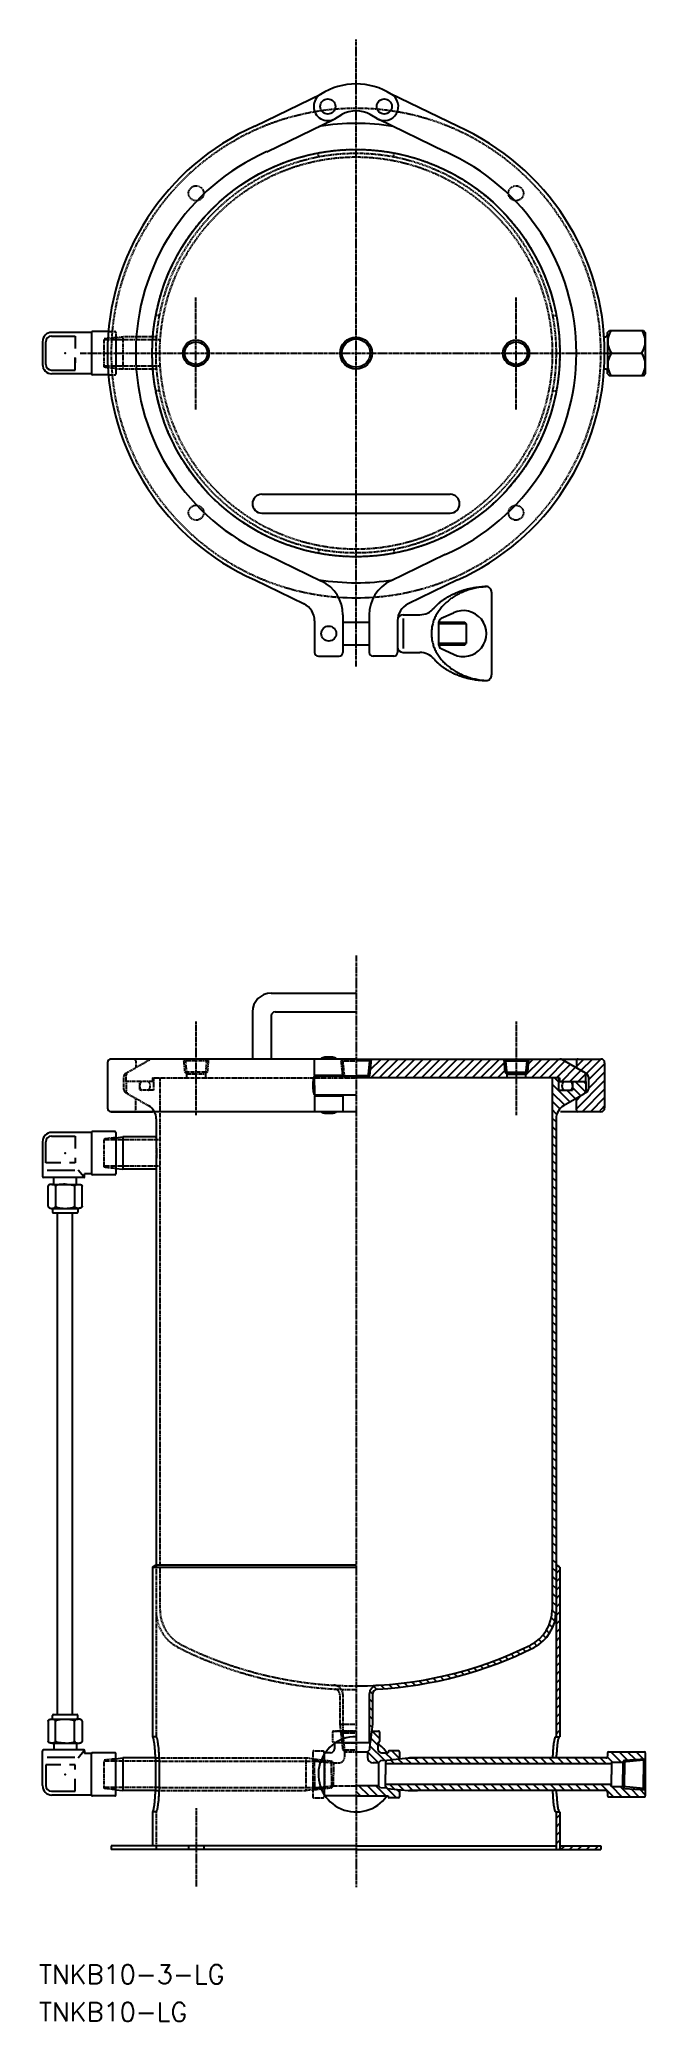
# Model space of a CAD drawing. Extents: x 248 to 570, y 18 to 1071.
import ezdxf

# ---------------------------------------------------------------- set-up
doc = ezdxf.new("R2010")
doc.units = 0
doc.linetypes.add('CENTER', pattern=[2, 1.25, -0.25, 0.25, -0.25])
doc.linetypes.add('DASHED', pattern=[0.75, 0.5, -0.25])
doc.layers.get('0').update_dxf_attribs({"linetype": 'CONTINUOUS'})
doc.layers.add('CENTER', color=1, linetype='CENTER')
doc.styles.get("Standard").update_dxf_attribs({"font": 'txt.shx', "bigfont": 'bigfont.shx'})

msp = doc.modelspace()

# ---------------------------------------------------------------- texts
at = {"color": 7, "linetype": 'CONTINUOUS'}
for s, p in [('TNKB10-3-LG', (248.1, 38.3)), ('TNKB10-LG', (248.1, 18.3))]:
    msp.add_text(s, height=10, dxfattribs=at).set_placement(p)

# ---------------------------------------------------------------- blocks, each defined once
blk = doc.blocks.new('*X4')
at = {"color": 0, "linetype": 'CONTINUOUS'}
for p, q in [((424, 523.7), (429.8, 529.5)), ((424.3, 519.5), (434.3, 529.5)), ((424.5, 528.7), (425.3, 529.5)), ((428.8, 519.5), (438.8, 529.5)), ((433.2, 519.5), (443.2, 529.5)), ((437.7, 519.5), (447.7, 529.5)), ((442.2, 519.5), (452.2, 529.5)), ((446.7, 519.5), (456.7, 529.5)), ((451.2, 519.5), (461.2, 529.5)), ((455.7, 519.5), (465.7, 529.5)), ((460.2, 519.5), (470.2, 529.5)), ((464.7, 519.5), (474.7, 529.5)), ((469.2, 519.5), (479.2, 529.5)), ((473.7, 519.5), (483.7, 529.5)), ((478.1, 519.5), (488.1, 529.5)), ((482.6, 519.5), (492.6, 529.5)), ((487.1, 519.5), (495.1, 527.5)), ((506.5, 520.9), (515.1, 529.5)), ((507.9, 526.8), (510.6, 529.5)), ((509.6, 519.5), (519.6, 529.5)), ((514.1, 519.5), (524.1, 529.5)), ((518.6, 519.5), (527.4, 528.4)), ((523, 519.5), (530.3, 526.8)), ((533.5, 525.5), (537.5, 529.5)), ((536, 523.5), (542, 529.5)), ((538.8, 521.8), (546.5, 529.5)), ((539.9, 518.4), (548.5, 527)), ((491.6, 519.5), (495.4, 523.3)), ((496.1, 519.5), (496.5, 519.9)), ((525.5, 517.5), (533.1, 525.1)), ((530, 517.5), (536, 523.5)), ((533.5, 503), (548.5, 518)), ((534.5, 517.5), (538.4, 521.4)), ((539.9, 513.9), (548.5, 522.5)), ((533.5, 507.5), (536.1, 510.1)), ((536.5, 501.5), (548.5, 513.5)), ((541, 501.5), (548.5, 509.1)), ((545.5, 501.5), (548.5, 504.6))]:
    blk.add_line(p, q, dxfattribs=at)
blk = doc.blocks.new('*X5')
at = {"color": 0, "linetype": 'CONTINUOUS'}
for p, q in [((522.7, 260.7), (522.7, 260.8)), ((522.7, 256.2), (524.7, 258.2)), ((522.7, 251.8), (524.7, 253.8)), ((522.7, 247.3), (524.7, 249.3)), ((522.7, 242.8), (524.7, 244.8)), ((522.7, 238.3), (524.7, 240.3)), ((522.7, 233.8), (524.7, 235.8)), ((522.7, 229.3), (524.7, 231.3)), ((522.7, 224.8), (524.7, 226.8)), ((522.7, 220.3), (524.7, 222.3)), ((522.7, 215.8), (524.7, 217.8)), ((522.7, 211.3), (524.7, 213.3)), ((522.7, 206.9), (524.7, 208.9)), ((522.7, 202.4), (524.7, 204.4)), ((522.7, 197.9), (524.7, 199.9)), ((522.7, 193.4), (524.7, 195.4)), ((522.7, 188.9), (524.7, 190.9)), ((522.7, 184.4), (524.7, 186.4)), ((522.7, 179.9), (524.7, 181.9)), ((522.7, 175.4), (524.7, 177.4)), ((522.7, 170.9), (524.7, 172.9)), ((522.7, 126), (524.7, 128)), ((522.7, 121.5), (524.7, 123.5)), ((522.7, 117), (524.7, 119)), ((522.7, 112.6), (524.7, 114.6)), ((524.1, 109.5), (524.7, 110.1))]:
    blk.add_line(p, q, dxfattribs=at)
blk = doc.blocks.new('*X6')
at = {"color": 0, "linetype": 'CONTINUOUS'}
for p, q in [((446, 155), (442.9, 158)), ((450.5, 155), (447.3, 158.2)), ((455, 155), (451.8, 158.2)), ((459.5, 155), (456.3, 158.2)), ((463.9, 155), (460.7, 158.2)), ((468.4, 155), (465.2, 158.2)), ((472.9, 155), (469.7, 158.2)), ((477.4, 155), (474.2, 158.2)), ((481.9, 155), (478.7, 158.2)), ((486.4, 155), (483.2, 158.2)), ((490.9, 155), (487.7, 158.2)), ((495.4, 155), (492.2, 158.2)), ((499.9, 155), (496.7, 158.2)), ((504.4, 155), (501.2, 158.2)), ((508.8, 155), (505.6, 158.2)), ((513.3, 155), (510.1, 158.2)), ((517.8, 155), (514.6, 158.2)), ((522.3, 155), (519.1, 158.2)), ((526.8, 155), (523.6, 158.2)), ((531.3, 155), (528.1, 158.2)), ((535.8, 155), (532.6, 158.2)), ((540.3, 155), (537.1, 158.2)), ((544.8, 155), (541.6, 158.2)), ((549.3, 155), (546.1, 158.2)), ((552.7, 156), (550, 158.7)), ((557.2, 156), (551.7, 161.5)), ((560.6, 157.1), (556.2, 161.5)), ((564.8, 157.4), (560.7, 161.5)), ((568.9, 157.7), (565.2, 161.5)), ((570.1, 161.1), (569.7, 161.5)), ((432.5, 155), (432.1, 155.4)), ((437, 155), (434.8, 157.2)), ((441.5, 155), (438.8, 157.6)), ((436.9, 141.6), (434.4, 144.1)), ((441.9, 141.1), (438.9, 144.1)), ((446.6, 140.9), (443.4, 144.1)), ((451.1, 140.9), (447.9, 144.1)), ((455.6, 140.9), (452.4, 144.1)), ((460.1, 140.9), (456.9, 144.1)), ((464.6, 140.9), (461.4, 144.1)), ((469.1, 140.9), (465.9, 144.1)), ((473.6, 140.9), (470.4, 144.1)), ((478, 140.9), (474.8, 144.1)), ((482.5, 140.9), (479.3, 144.1)), ((487, 140.9), (483.8, 144.1)), ((491.5, 140.9), (488.3, 144.1)), ((496, 140.9), (492.8, 144.1)), ((500.5, 140.9), (497.3, 144.1)), ((505, 140.9), (501.8, 144.1)), ((509.5, 140.9), (506.3, 144.1)), ((514, 140.9), (510.8, 144.1)), ((518.5, 140.9), (515.3, 144.1)), ((522.9, 140.9), (519.7, 144.1)), ((527.4, 140.9), (524.2, 144.1)), ((531.9, 140.9), (528.7, 144.1)), ((536.4, 140.9), (533.2, 144.1)), ((540.9, 140.9), (537.7, 144.1)), ((545.4, 140.9), (542.2, 144.1)), ((553.2, 137.5), (546.7, 144.1)), ((552.1, 143.1), (551.2, 144.1)), ((557.7, 137.5), (552.3, 143)), ((562.2, 137.5), (556.8, 143)), ((566.7, 137.5), (562.5, 141.8)), ((570.1, 138.6), (567.3, 141.4))]:
    blk.add_line(p, q, dxfattribs=at)
blk = doc.blocks.new('*X7')
at = {"color": 0, "linetype": 'CONTINUOUS'}
for p, q in [((525.3, 109.5), (527.3, 111.5)), ((529.8, 109.5), (531.8, 111.5)), ((534.3, 109.5), (536.3, 111.5)), ((538.8, 109.5), (540.8, 111.5)), ((543.3, 109.5), (545.3, 111.5))]:
    blk.add_line(p, q, dxfattribs=at)
blk = doc.blocks.new('*X8')
at = {"color": 0, "linetype": 'CONTINUOUS'}
for p, q in [((530.1, 506.7), (520.7, 516.1)), ((524, 517.3), (521.8, 519.5)), ((538.4, 512), (532.8, 517.5)), ((538.5, 516.3), (537.3, 517.5)), ((527.3, 505), (520.7, 511.6)), ((524.7, 503.1), (520.7, 507.1)), ((533, 508.3), (528.4, 512.9)), ((535.8, 510), (531.5, 514.3)), ((523, 500.2), (520.7, 502.6)), ((522.7, 496.1), (520.7, 498.1)), ((522.7, 491.6), (520.7, 493.6)), ((522.7, 487.1), (520.7, 489.1)), ((522.7, 482.6), (520.7, 484.6)), ((522.7, 478.1), (520.7, 480.1)), ((522.7, 473.6), (520.7, 475.6)), ((522.7, 469.1), (520.7, 471.1)), ((522.7, 464.6), (520.7, 466.6)), ((522.7, 460.1), (520.7, 462.1)), ((522.7, 455.5), (520.7, 457.5)), ((522.7, 451), (520.7, 453)), ((522.7, 446.5), (520.7, 448.5)), ((522.7, 442), (520.7, 444)), ((522.7, 437.5), (520.7, 439.5)), ((522.7, 433), (520.7, 435)), ((522.7, 428.5), (520.7, 430.5)), ((522.7, 424), (520.7, 426)), ((522.7, 419.5), (520.7, 421.5)), ((522.7, 415), (520.7, 417)), ((522.7, 410.5), (520.7, 412.5)), ((522.7, 406), (520.7, 408)), ((522.7, 401.4), (520.7, 403.4)), ((522.7, 396.9), (520.7, 398.9)), ((522.7, 392.4), (520.7, 394.4)), ((522.7, 387.9), (520.7, 389.9)), ((522.7, 383.4), (520.7, 385.4)), ((522.7, 378.9), (520.7, 380.9)), ((522.7, 374.4), (520.7, 376.4)), ((522.7, 369.9), (520.7, 371.9)), ((522.7, 365.4), (520.7, 367.4)), ((522.7, 360.9), (520.7, 362.9)), ((522.7, 356.4), (520.7, 358.4)), ((522.7, 351.9), (520.7, 353.9)), ((522.7, 347.4), (520.7, 349.4)), ((522.7, 342.8), (520.7, 344.8)), ((522.7, 338.3), (520.7, 340.3)), ((522.7, 333.8), (520.7, 335.8)), ((522.7, 329.3), (520.7, 331.3)), ((522.7, 324.8), (520.7, 326.8)), ((522.7, 320.3), (520.7, 322.3)), ((522.7, 315.8), (520.7, 317.8)), ((522.7, 311.3), (520.7, 313.3)), ((522.7, 306.8), (520.7, 308.8)), ((522.7, 302.3), (520.7, 304.3)), ((522.7, 297.8), (520.7, 299.8)), ((522.7, 293.3), (520.7, 295.3)), ((522.7, 288.8), (520.7, 290.8)), ((522.7, 284.2), (520.7, 286.2)), ((522.7, 279.7), (520.7, 281.7)), ((522.7, 275.2), (520.7, 277.2)), ((522.7, 270.7), (520.7, 272.7)), ((522.7, 266.2), (520.7, 268.2)), ((522.7, 261.7), (520.7, 263.7)), ((522.7, 257.2), (520.7, 259.2)), ((522.7, 252.7), (520.7, 254.7)), ((522.7, 248.2), (520.7, 250.2)), ((522.7, 243.7), (520.7, 245.7)), ((522, 230.8), (520.2, 232.6)), ((522.6, 234.7), (520.6, 236.7)), ((522.7, 239.2), (520.7, 241.2)), ((515.1, 219.6), (513.6, 221.2)), ((517.4, 221.9), (515.8, 223.5)), ((519.3, 224.4), (517.7, 226.1)), ((520.9, 227.4), (519.2, 229.1)), ((493.9, 209.3), (492.4, 210.8)), ((497.1, 210.6), (495.6, 212.1)), ((500.3, 211.9), (498.8, 213.5)), ((503.4, 213.3), (501.9, 214.8)), ((506.5, 214.7), (505, 216.3)), ((509.5, 216.2), (508, 217.7)), ((512.5, 217.8), (511, 219.3)), ((459.2, 198.9), (457.5, 200.6)), ((462.9, 199.7), (461.3, 201.4)), ((466.6, 200.6), (464.9, 202.2)), ((470.2, 201.5), (468.5, 203.1)), ((473.7, 202.5), (472.1, 204.1)), ((477.2, 203.5), (475.6, 205.1)), ((480.6, 204.5), (479.1, 206.1)), ((484, 205.7), (482.5, 207.2)), ((487.4, 206.8), (485.8, 208.4)), ((490.7, 208), (489.1, 209.6)), ((425.2, 187.9), (423.5, 189.6)), ((425.2, 192.4), (423.9, 193.7)), ((427.4, 194.7), (425.9, 196.1)), ((431.5, 195.1), (429.7, 196.9)), ((435.7, 195.4), (433.9, 197.2)), ((439.8, 195.8), (438, 197.6)), ((443.8, 196.3), (442, 198.1)), ((447.8, 196.9), (446, 198.6)), ((451.6, 197.5), (449.9, 199.2)), ((455.5, 198.2), (453.8, 199.9)), ((425.2, 183.4), (423.5, 185.1)), ((425.2, 178.9), (423.5, 180.5)), ((425, 174.6), (423.5, 176)), ((424.5, 170.5), (423.5, 171.5)), ((424, 166.5), (423.5, 167))]:
    blk.add_line(p, q, dxfattribs=at)
blk = doc.blocks.new('*X9')
at = {"color": 0, "linetype": 'CONTINUOUS'}
for p, q in [((428, 165), (424.3, 168.7)), ((429, 168.5), (425, 172.5)), ((428.4, 155.6), (422.6, 161.4)), ((431.7, 156.8), (423.8, 164.7)), ((435.7, 157.3), (432, 161)), ((439.5, 158), (435.5, 162)), ((418.9, 138), (416.5, 140.4)), ((423.4, 138), (418, 143.4)), ((427.9, 138), (422.5, 143.4)), ((432.4, 138), (427, 143.4)), ((437.9, 137), (432.8, 142.1)), ((439.5, 140), (437.9, 141.5))]:
    blk.add_line(p, q, dxfattribs=at)

# ---------------------------------------------------------------- linework, layer by layer
at = {"color": 7, "linetype": 'CONTINUOUS'}
for p, q in [((362.7, 1025), (398.2, 1042.3)), ((470.3, 1025), (434.8, 1042.3)), ((369.2, 1011.5), (404.8, 1028.8)), ((405.3, 1029), (409, 1031.2)), ((427.8, 1029), (424, 1031.2)), ((463.8, 1011.5), (428.2, 1028.8)), ((285, 916), (276.5, 916)), ((550.1, 915.5), (551.1, 916.5)), ((551.1, 916.5), (569.1, 916.5)), ((569.1, 916.5), (570.1, 915.5)), ((250, 910.5), (250, 898.5)), ((251.8, 898.5), (251.8, 910.5)), ((254.8, 913.5), (267.4, 913.5)), ((276, 915.5), (255, 915.5)), ((267.4, 913.5), (267.4, 906.9)), ((276, 915.5), (276, 893.5)), ((548.2, 913.2), (549.1, 913.2)), ((549.1, 913.2), (550.1, 914.2)), ((550.1, 914.2), (550.1, 915.5)), ((550.1, 914.2), (550.1, 894.9)), ((570.1, 915.5), (570.1, 893.5)), ((254.8, 895.5), (267.4, 895.5)), ((267.4, 895.5), (267.4, 902.1)), ((267.4, 902), (267.4, 899.4)), ((549.1, 895.9), (548.2, 895.9)), ((549.8, 895.6), (549.1, 895.9)), ((550.1, 894.9), (549.8, 895.6)), ((550.1, 893.5), (550.1, 894.9)), ((552.1, 904.5), (568.1, 904.5)), ((276, 893.5), (255, 893.5)), ((276, 893.5), (272.4, 893.5)), ((285, 893), (276.5, 893)), ((550.1, 893.5), (551.1, 892.5)), ((569.1, 892.5), (551.1, 892.5)), ((569.1, 892.5), (570.1, 893.5)), ((366.5, 829.5), (466.5, 829.5)), ((366.5, 819.5), (466.5, 819.5)), ((369.2, 797.5), (398.2, 783.4)), ((463.8, 797.5), (434.8, 783.4)), ((362.7, 784), (388.9, 771.3)), ((470.3, 784), (444.2, 771.3)), ((488.5, 777.5), (488.5, 733.5)), ((394.5, 762.3), (394.5, 745.5)), ((409.5, 765.4), (409.5, 745.5)), ((409.5, 761.5), (423.5, 761.5)), ((423.5, 765.5), (423.5, 745.5)), ((438.5, 762.5), (438.5, 748.5)), ((438.5, 762.3), (438.5, 745.5)), ((438.5, 759.2), (438.5, 745.5)), ((441.5, 765.5), (450.3, 765.5)), ((441.5, 763.5), (441.5, 747.5)), ((441.5, 763.5), (441.5, 747.5)), ((460.5, 749.3), (460.5, 761.7)), ((460.5, 761.5), (474.2, 761.5)), ((475, 760.7), (460.5, 760.7)), ((461.7, 763.6), (468.2, 766.5)), ((474.2, 761.5), (475, 760.7)), ((475, 760.7), (475, 750.3)), ((409.5, 749.5), (423.5, 749.5)), ((475, 750.3), (460.5, 750.3)), ((460.5, 749.5), (474.2, 749.5)), ((461.7, 747.5), (468.2, 744.5)), ((474.2, 749.5), (475, 750.3)), ((396.5, 743.5), (407.5, 743.5)), ((436.5, 743.5), (425.5, 743.5)), ((441.5, 745.5), (450.3, 745.5)), ((371.5, 564.5), (416.5, 564.5)), ((361.5, 554.5), (361.5, 529.5)), ((371.5, 552.5), (371.5, 529.5)), ((373.5, 554.5), (416.5, 554.5)), ((284.5, 527.5), (284.5, 503.5)), ((298, 529.5), (286.5, 529.5)), ((416.5, 529.5), (286.5, 529.5)), ((309.2, 529.5), (298, 529.5)), ((394.5, 521), (394.5, 529.5)), ((409.5, 521), (409.5, 529.5)), ((416.5, 529.5), (546.5, 529.5)), ((423.6, 528.5), (416.5, 528.5)), ((423.6, 528.5), (422.7, 519.5)), ((424.6, 529.5), (423.6, 528.5)), ((424.6, 529.5), (423.7, 520.5)), ((494.9, 529.5), (495.9, 528.5)), ((494.9, 529.5), (508.1, 529.5)), ((494.9, 529.5), (495.5, 522.5)), ((495, 528.5), (508, 528.5)), ((495.9, 528.5), (496.5, 521.5)), ((507.1, 528.5), (506.5, 521.5)), ((508.1, 529.5), (507.1, 528.5)), ((508.1, 529.5), (507.5, 522.5)), ((523.8, 529.5), (535, 529.5)), ((537.5, 522.6), (526.2, 529.1)), ((533.5, 528.5), (533.5, 524.9)), ((535, 529.5), (546.5, 529.5)), ((548.5, 527.5), (548.5, 503.5)), ((394.5, 521), (409.5, 521)), ((394.5, 515.5), (394.5, 520.5)), ((394.5, 520.5), (416.5, 520.5)), ((398, 521), (398, 520.5)), ((406, 521), (406, 520.5)), ((423.7, 520.5), (416.5, 520.5)), ((524.5, 519.5), (416.5, 519.5)), ((423.7, 520.5), (422.7, 519.5)), ((495.5, 522.5), (496.5, 521.5)), ((495.5, 522.5), (507.5, 522.5)), ((496.5, 521.5), (496.5, 519.5)), ((496.5, 521.5), (506.5, 521.5)), ((507.5, 522.5), (506.5, 521.5)), ((506.5, 521.5), (506.5, 519.5)), ((520.7, 519.5), (520.7, 236.9)), ((524, 519.5), (524, 512.9)), ((524, 517.5), (538.5, 517.5)), ((524.5, 519.5), (524.5, 517.5)), ((531.5, 517.5), (531.5, 512.9)), ((538.9, 521.8), (537, 522.9)), ((538.5, 517.5), (538.5, 520.9)), ((538.5, 517.5), (538.5, 512.7)), ((539.9, 520.1), (539.9, 513.5)), ((394.5, 515.5), (394.5, 510.5)), ((394.5, 510.5), (416.5, 510.5)), ((394.5, 510), (409.5, 510)), ((394.5, 510), (394.5, 501.5)), ((398, 510), (398, 510.5)), ((406, 510), (406, 510.5)), ((409.5, 510), (409.5, 501.5)), ((524, 512.9), (531.5, 512.9)), ((537.5, 510.9), (526.7, 504.7)), ((533.5, 502.5), (533.5, 508.6)), ((538.9, 511.7), (537, 510.7)), ((286.5, 501.5), (298, 501.5)), ((416.5, 501.5), (286.5, 501.5)), ((298, 501.5), (308.4, 501.5)), ((310.4, 497.7), (310.4, 488.2)), ((522.7, 497.7), (522.7, 235.8)), ((535, 501.5), (525.1, 501.5)), ((546.5, 501.5), (535, 501.5)), ((250, 485.5), (250, 467.1)), ((251.8, 474.4), (251.8, 485.5)), ((254.8, 488.5), (267.3, 488.5)), ((276, 490.5), (255, 490.5)), ((267.3, 488.5), (267.3, 481.9)), ((276, 490.5), (276, 468.5)), ((288.5, 491), (276.5, 491)), ((289, 490.5), (289, 468.5)), ((289, 487.7), (292.7, 488.2)), ((292.7, 488.2), (292.7, 470.9)), ((310.4, 488.2), (292.7, 488.2)), ((259.7, 474.4), (251.8, 474.4)), ((267.3, 474.4), (264.3, 474.4)), ((267.3, 477), (267.3, 474.4)), ((271.9, 466.6), (250.5, 466.6)), ((252.5, 470.4), (267.1, 470.4)), ((256, 462.9), (256, 466.6)), ((268, 462.9), (268, 466.6)), ((268.9, 470.7), (271.9, 467.1)), ((272.4, 467.1), (272.4, 468.5)), ((276, 468.5), (272.4, 468.5)), ((288.5, 468), (276.5, 468)), ((289, 471.3), (292.7, 470.9)), ((310.4, 470.9), (292.7, 470.9)), ((310.4, 470.9), (310.4, 260.8)), ((253, 451.3), (253, 462)), ((255, 462.9), (269, 462.9)), ((257, 462), (257, 451)), ((267, 462), (267, 451)), ((271, 451.3), (271, 462)), ((255, 450.1), (269, 450.1)), ((255.3, 450.1), (255.3, 448.2)), ((255.8, 447.7), (268.2, 447.7)), ((258, 181.3), (258, 447.7)), ((266, 181.3), (266, 447.7)), ((268.7, 450.1), (268.7, 448.2)), ((308.4, 259.5), (310.4, 260.8)), ((308.4, 259.5), (308.4, 169.5)), ((308.5, 259.5), (416.5, 259.5)), ((310.4, 260.8), (416.5, 260.8)), ((524.7, 259.5), (522.7, 260.8)), ((524.7, 259.5), (524.7, 169.5)), ((522.7, 235.8), (522.7, 169.5)), ((423.5, 191.9), (423.5, 166.2)), ((425.2, 191.8), (425.2, 176.2)), ((255.3, 178.9), (255.3, 180.8)), ((255.8, 181.3), (268.2, 181.3)), ((268.7, 178.9), (268.7, 180.8)), ((253, 177.7), (253, 167)), ((255, 178.9), (269, 178.9)), ((257, 167), (257, 178)), ((267, 167), (267, 178)), ((271, 177.7), (271, 167)), ((425.2, 176.2), (424, 166.2)), ((424.7, 172.5), (428.5, 172.5)), ((429, 172), (429, 167)), ((522.7, 169.5), (524.7, 169.5)), ((250, 143.5), (250, 162)), ((271.9, 162.5), (250.5, 162.5)), ((252.5, 158.6), (267.1, 158.6)), ((255, 166.1), (269, 166.1)), ((256, 166.1), (256, 162.5)), ((268, 166.1), (268, 162.5)), ((268.9, 158.3), (271.9, 162)), ((272.4, 162), (272.4, 160.5)), ((276, 160.5), (272.4, 160.5)), ((276, 138.5), (276, 160.5)), ((288.5, 161), (276.5, 161)), ((289, 138.5), (289, 160.5)), ((289, 157.7), (292.7, 158.2)), ((292.7, 158.2), (292.7, 140.9)), ((310, 158.2), (292.7, 158.2)), ((399.5, 160.1), (399.5, 139)), ((403, 161), (400.1, 161)), ((405, 165.9), (405, 163)), ((406, 166.5), (416.5, 166.5)), ((424, 166.2), (416.5, 166.2)), ((416.5, 161.5), (422.6, 161.5)), ((423.6, 162.5), (422.6, 161.5)), ((422.6, 161.5), (422.6, 158.6)), ((423.9, 166.2), (423.6, 162.5)), ((428, 166.5), (428.5, 166.5)), ((428, 166.5), (428, 163)), ((430, 161), (433.5, 161)), ((433.1, 157), (444.1, 158.2)), ((433.5, 161.5), (433.5, 161)), ((439, 162), (434, 162)), ((439.5, 161.5), (439.5, 157.7)), ((444.1, 158.2), (449.1, 158.2)), ((444.1, 158.2), (449.1, 158.2)), ((549.1, 158.2), (444.8, 158.2)), ((550.1, 161), (550.1, 159.2)), ((550.6, 161.5), (569.6, 161.5)), ((570.1, 161), (570.1, 138)), ((251.8, 154.6), (251.8, 143.5)), ((259.7, 154.6), (251.8, 154.6)), ((267.3, 154.6), (264.3, 154.6)), ((267.3, 152), (267.3, 154.6)), ((428.5, 155.6), (425.6, 155.6)), ((429.5, 156.6), (428.5, 155.6)), ((428.5, 155.6), (428.5, 143.4)), ((433, 156.9), (429.5, 156.6)), ((433.1, 157), (432.1, 156)), ((432.1, 156), (432.1, 149.5)), ((449.1, 155), (432.1, 155)), ((449.1, 155), (432.1, 155)), ((432.1, 143), (432.1, 149.5)), ((552.1, 155), (444.8, 155)), ((552.1, 156), (552.1, 149.5)), ((552.1, 156), (558.1, 156)), ((552.1, 143), (552.1, 149.5)), ((559.1, 157), (558.1, 156)), ((569.2, 157), (558.1, 156)), ((558.1, 156), (558.1, 149.5)), ((558.1, 143), (558.1, 149.5)), ((559.1, 157), (570.1, 157.8)), ((559.1, 157), (559.1, 149.5)), ((559.1, 142), (559.1, 149.5)), ((570.1, 157.8), (569.2, 157)), ((569.2, 157), (569.2, 149.5)), ((569.2, 142), (569.2, 149.5)), ((570.1, 143), (570.1, 149.5)), ((570.1, 143), (570.1, 149.5)), ((570.1, 143), (570.1, 149.5)), ((254.8, 140.5), (267.3, 140.5)), ((276, 138.5), (255, 138.5)), ((267.3, 140.5), (267.3, 147.1)), ((288.5, 138), (276.5, 138)), ((289, 141.3), (292.7, 140.9)), ((310, 140.9), (292.7, 140.9)), ((416.5, 138), (400.1, 138)), ((428.5, 143.4), (416.5, 143.4)), ((416.5, 138), (433.5, 138)), ((429.5, 142.4), (428.5, 143.4)), ((433, 142.1), (429.5, 142.4)), ((449.1, 144.1), (432.1, 144.1)), ((449.1, 144.1), (432.1, 144.1)), ((433.1, 142), (432.1, 143)), ((433.1, 142), (444.1, 140.9)), ((433.5, 138), (433.5, 137.5)), ((439, 137), (434, 137)), ((439.5, 141.3), (439.5, 137.5)), ((444.1, 140.9), (449.1, 140.9)), ((444.1, 140.9), (449.1, 140.9)), ((552.1, 144.1), (444.8, 144.1)), ((549.1, 140.9), (444.8, 140.9)), ((550.1, 139.9), (550.1, 138)), ((550.6, 137.5), (569.6, 137.5)), ((552.1, 143), (558.1, 143)), ((559.1, 142), (558.1, 143)), ((569.2, 142), (558.1, 143)), ((559.1, 142), (570.1, 141.2)), ((570.1, 141.2), (569.2, 142)), ((308.4, 129.5), (308.4, 111.5)), ((522.7, 129.5), (522.7, 109.5)), ((522.7, 129.5), (524.7, 129.5)), ((524.7, 129.5), (524.7, 109.5)), ((416.5, 111.5), (286.5, 111.5)), ((286.5, 111.5), (286.5, 109.5)), ((416.5, 109.5), (286.5, 109.5)), ((416.5, 111.5), (522.5, 111.5)), ((416.5, 109.5), (546.5, 109.5)), ((524.5, 111.5), (542.7, 111.5)), ((524.5, 111.5), (546.5, 111.5)), ((546.5, 111.5), (546.5, 109.5))]:
    msp.add_line(p, q, dxfattribs=at)
at = {"color": 3, "linetype": 'DASHED'}
for p, q in [((396.5, 1008.8), (396.5, 1010.8)), ((436.5, 1008.8), (436.5, 1010.8)), ((285, 916), (288.5, 916)), ((312.3, 924.5), (310.2, 924.5)), ((520.7, 924.5), (522.8, 924.5)), ((289, 912.7), (282.7, 912)), ((282.7, 897), (282.7, 912)), ((289, 911.5), (282.7, 911.5)), ((289, 915.5), (289, 893.5)), ((289, 912.7), (291, 913)), ((289, 912.7), (289, 896.3)), ((312.6, 911.5), (289, 911.5)), ((291, 913), (292.7, 913.2)), ((310.7, 913.2), (292.7, 913.2)), ((292.7, 913.2), (292.7, 895.9)), ((289, 897.5), (282.7, 897.5)), ((289, 896.3), (282.7, 897)), ((312.6, 897.5), (289, 897.5)), ((289, 896.3), (291, 896.1)), ((292.7, 895.9), (291, 896.1)), ((310.7, 895.9), (292.7, 895.9)), ((285, 893), (288.5, 893)), ((312.3, 884.5), (310.2, 884.5)), ((520.7, 884.5), (522.8, 884.5)), ((396.5, 800.3), (396.5, 798.2)), ((436.5, 800.3), (436.5, 798.2)), ((295.5, 522.6), (306.8, 529.1)), ((299.5, 528.5), (299.5, 524.9)), ((324.9, 529.5), (325.9, 528.5)), ((324.9, 529.5), (325.5, 522.5)), ((338, 528.5), (325, 528.5)), ((325.9, 528.5), (326.5, 521.5)), ((337.1, 528.5), (336.5, 521.5)), ((338.1, 529.5), (337.1, 528.5)), ((338.1, 529.5), (337.5, 522.5)), ((408.4, 529.5), (409.4, 528.5)), ((408.4, 529.5), (409.3, 520.5)), ((409.4, 528.5), (416.5, 528.5)), ((409.4, 528.5), (410.3, 519.5)), ((293.1, 520.1), (293.1, 513.5)), ((294.1, 521.8), (296, 522.9)), ((294.5, 517.5), (294.5, 520.9)), ((309, 517.5), (294.5, 517.5)), ((294.5, 517.5), (294.5, 512.7)), ((301.5, 517.5), (301.5, 512.9)), ((308.5, 519.5), (308.5, 517.5)), ((308.5, 519.5), (416.5, 519.5)), ((309, 519.5), (309, 512.9)), ((312.4, 519.5), (312.4, 236.9)), ((337.5, 522.5), (325.5, 522.5)), ((325.5, 522.5), (326.5, 521.5)), ((336.5, 521.5), (326.5, 521.5)), ((326.5, 521.5), (326.5, 519.5)), ((337.5, 522.5), (336.5, 521.5)), ((336.5, 521.5), (336.5, 519.5)), ((409.3, 520.5), (416.5, 520.5)), ((409.3, 520.5), (410.3, 519.5)), ((294.1, 511.7), (296, 510.7)), ((295.5, 510.9), (306.4, 504.7)), ((299.5, 502.5), (299.5, 508.6)), ((309, 512.9), (301.5, 512.9)), ((289, 487.7), (282.7, 487)), ((282.7, 472), (282.7, 487)), ((289, 486.5), (282.7, 486.5)), ((312.4, 486.5), (289, 486.5)), ((310.4, 488.2), (310.4, 470.9)), ((289, 472.5), (282.7, 472.5)), ((289, 471.3), (282.7, 472)), ((312.4, 472.5), (289, 472.5)), ((310.4, 260.8), (310.4, 169.5)), ((407.9, 191.8), (407.9, 176.2)), ((409.5, 191.9), (409.5, 172.5)), ((310.4, 169.5), (308.4, 169.5)), ((404, 172), (404, 167)), ((404.5, 172.5), (416.5, 172.5)), ((416.5, 172.5), (405.5, 172.5)), ((407.9, 176.2), (408.3, 172.5)), ((407.9, 176.2), (416.5, 176.2)), ((408.3, 172.5), (416.5, 172.5)), ((408.3, 172.5), (409, 166.2)), ((408.3, 172.5), (416.5, 172.5)), ((408.4, 172.5), (409.4, 171.5)), ((408.4, 172.5), (409.4, 162.5)), ((409.4, 171.5), (416.5, 171.5)), ((409.4, 171.5), (410.4, 161.5)), ((409.5, 172.5), (409.5, 166.2)), ((310, 158.2), (389.9, 158.2)), ((389.9, 158.2), (389.9, 140.9)), ((393.5, 157.7), (389.9, 158.2)), ((389.9, 158.2), (389.9, 140.9)), ((393.5, 161.5), (393.5, 137.5)), ((394, 162), (399, 162)), ((399.5, 160.1), (399.5, 161.5)), ((400.1, 161), (399.5, 161)), ((406, 166.5), (404.5, 166.5)), ((405, 165.9), (405, 166.5)), ((409, 166.2), (416.5, 166.2)), ((409.4, 162.5), (416.5, 162.5)), ((409.4, 162.5), (410.4, 161.5)), ((410.4, 161.5), (416.5, 161.5)), ((410.4, 161.5), (410.4, 158.6)), ((289, 157.7), (282.7, 157)), ((282.7, 142), (282.7, 157)), ((289, 156.5), (282.7, 156.5)), ((312, 156.5), (289, 156.5)), ((312, 156.5), (393.5, 156.5)), ((393.5, 157.7), (399.9, 157)), ((393.5, 157.6), (394.5, 156.6)), ((393.5, 157.6), (403.5, 156.6)), ((393.5, 156.5), (399.9, 156.5)), ((394.5, 149.5), (394.5, 156.6)), ((394.5, 156.6), (404.5, 155.6)), ((394.5, 149.5), (394.5, 142.4)), ((399.9, 142), (399.9, 157)), ((403.5, 156.6), (404.5, 155.6)), ((403.5, 149.5), (403.5, 156.6)), ((403.5, 149.5), (403.5, 142.4)), ((404.5, 155.6), (404.5, 149.5)), ((404.5, 155.6), (407.4, 155.6)), ((404.5, 143.4), (404.5, 149.5)), ((289, 142.5), (282.7, 142.5)), ((289, 141.3), (282.7, 142)), ((312, 142.5), (289, 142.5)), ((310, 140.9), (389.9, 140.9)), ((312, 142.5), (393.5, 142.5)), ((393.5, 141.3), (389.9, 140.9)), ((393.5, 142.5), (399.9, 142.5)), ((393.5, 141.4), (394.5, 142.4)), ((393.5, 141.4), (403.5, 142.4)), ((393.5, 141.3), (399.9, 142)), ((394, 137), (399, 137)), ((394.5, 142.4), (404.5, 143.4)), ((399.5, 139), (399.5, 137.5)), ((400.1, 138), (399.5, 138)), ((403.5, 142.4), (404.5, 143.4)), ((404.5, 143.4), (416.5, 143.4)), ((310.4, 129.5), (308.4, 129.5)), ((310.4, 129.5), (310.4, 109.5)), ((327.6, 111.5), (327.6, 109.5)), ((335.6, 111.5), (335.6, 109.5))]:
    msp.add_line(p, q, dxfattribs=at)
at = {"color": 7, "linetype": 'CONTINUOUS'}
for points in [[(485.5, 780.5, 0), (484.8, 780.5, 0), (484.1, 780.4, 0), (483.3, 780.3, 0), (482.6, 780.2, 0), (481.9, 780.1, 0), (481.2, 780, 0), (480.4, 779.8, 0), (479.7, 779.7, 0), (479, 779.5, 0), (478.3, 779.3, 0), (477.6, 779.1, 0), (476.9, 778.9, 0), (476.2, 778.7, 0), (475.6, 778.5, 0), (474.9, 778.2, 0), (474.2, 778, 0), (473.6, 777.7, 0), (472.9, 777.4, 0), (472.3, 777.2, 0), (471.6, 776.9, 0), (471, 776.5, 0), (470.4, 776.2, 0), (469.8, 775.9, 0), (469.2, 775.5, 0), (468.6, 775.2, 0), (468.1, 774.8, 0), (467.5, 774.4, 0), (466.9, 774.1, 0), (466.4, 773.7, 0), (465.9, 773.3, 0), (465.4, 772.8, 0), (464.9, 772.4, 0), (464.4, 772, 0), (463.9, 771.5, 0), (463.4, 771.1, 0), (463, 770.6, 0), (462.5, 770.2, 0), (462.1, 769.7, 0), (461.7, 769.2, 0), (461.3, 768.7, 0), (460.9, 768.2, 0), (460.6, 767.7, 0), (460.2, 767.2, 0), (459.9, 766.7, 0), (459.5, 766.2, 0), (459.2, 765.6, 0), (458.9, 765.1, 0), (458.7, 764.6, 0), (458.4, 764, 0), (458.2, 763.5, 0), (457.9, 762.9, 0), (457.7, 762.4, 0), (457.5, 761.8, 0), (457.4, 761.3, 0), (457.2, 760.7, 0), (457.1, 760.1, 0), (456.9, 759.6, 0), (456.8, 759, 0), (456.7, 758.4, 0), (456.7, 757.8, 0), (456.6, 757.3, 0), (456.6, 756.7, 0), (456.5, 756.1, 0), (456.5, 755.5, 0), (456.5, 754.9, 0), (456.6, 754.4, 0), (456.6, 753.8, 0), (456.7, 753.2, 0), (456.7, 752.6, 0), (456.8, 752.1, 0), (456.9, 751.5, 0), (457.1, 750.9, 0), (457.2, 750.3, 0), (457.4, 749.8, 0), (457.5, 749.2, 0), (457.7, 748.7, 0), (457.9, 748.1, 0), (458.2, 747.5, 0), (458.4, 747, 0), (458.7, 746.5, 0), (458.9, 745.9, 0), (459.2, 745.4, 0), (459.5, 744.9, 0), (459.9, 744.3, 0), (460.2, 743.8, 0), (460.6, 743.3, 0), (460.9, 742.8, 0), (461.3, 742.3, 0), (461.7, 741.8, 0), (462.1, 741.3, 0), (462.5, 740.9, 0), (463, 740.4, 0), (463.4, 739.9, 0), (463.9, 739.5, 0), (464.4, 739, 0), (464.9, 738.6, 0), (465.4, 738.2, 0), (465.9, 737.8, 0), (466.4, 737.4, 0), (466.9, 737, 0), (467.5, 736.6, 0), (468.1, 736.2, 0), (468.6, 735.8, 0), (469.2, 735.5, 0), (469.8, 735.1, 0), (470.4, 734.8, 0), (471, 734.5, 0), (471.6, 734.2, 0), (472.3, 733.9, 0), (472.9, 733.6, 0), (473.6, 733.3, 0), (474.2, 733.1, 0), (474.9, 732.8, 0), (475.6, 732.6, 0), (476.2, 732.3, 0), (476.9, 732.1, 0), (477.6, 731.9, 0), (478.3, 731.7, 0), (479, 731.5, 0), (479.7, 731.4, 0), (480.4, 731.2, 0), (481.2, 731.1, 0), (481.9, 731, 0), (482.6, 730.8, 0), (483.3, 730.7, 0), (484.1, 730.7, 0), (484.8, 730.6, 0), (485.5, 730.5, 0)], [(457.9, 769, 0), (458, 769.2, 0), (458.1, 769.3, 0), (458.3, 769.5, 0), (458.4, 769.6, 0), (458.6, 769.8, 0), (458.7, 769.9, 0), (458.9, 770.1, 0), (459, 770.2, 0), (459.2, 770.4, 0), (459.3, 770.5, 0), (459.5, 770.7, 0), (459.6, 770.8, 0), (459.8, 771, 0), (459.9, 771.1, 0), (460.1, 771.3, 0), (460.2, 771.4, 0), (460.4, 771.6, 0), (460.6, 771.7, 0), (460.7, 771.8, 0), (460.9, 772, 0), (461.1, 772.1, 0), (461.2, 772.3, 0), (461.4, 772.4, 0), (461.6, 772.5, 0), (461.7, 772.7, 0), (461.9, 772.8, 0), (462.1, 773, 0), (462.3, 773.1, 0), (462.5, 773.2, 0), (462.6, 773.3, 0), (462.8, 773.5, 0), (463, 773.6, 0), (463.2, 773.7, 0), (463.4, 773.9, 0), (463.6, 774, 0), (463.8, 774.1, 0), (463.9, 774.2, 0), (464.1, 774.4, 0), (464.3, 774.5, 0), (464.5, 774.6, 0), (464.7, 774.7, 0), (464.9, 774.8, 0), (465.1, 775, 0), (465.3, 775.1, 0), (465.5, 775.2, 0), (465.7, 775.3, 0), (465.9, 775.4, 0), (466.1, 775.5, 0), (466.3, 775.6, 0), (466.6, 775.8, 0), (466.8, 775.9, 0), (467, 776, 0), (467.2, 776.1, 0), (467.4, 776.2, 0), (467.6, 776.3, 0), (467.8, 776.4, 0), (468, 776.5, 0), (468.3, 776.6, 0), (468.5, 776.7, 0), (468.7, 776.8, 0), (468.9, 776.9, 0), (469.1, 777, 0), (469.4, 777.1, 0), (469.6, 777.2, 0), (469.8, 777.3, 0), (470, 777.4, 0), (470.3, 777.5, 0), (470.5, 777.5, 0), (470.7, 777.6, 0), (470.9, 777.7, 0), (471.2, 777.8, 0), (471.4, 777.9, 0), (471.6, 778, 0), (471.9, 778.1, 0), (472.1, 778.1, 0), (472.3, 778.2, 0), (472.6, 778.3, 0), (472.8, 778.4, 0), (473.1, 778.4, 0), (473.3, 778.5, 0), (473.5, 778.6, 0), (473.8, 778.7, 0), (474, 778.7, 0), (474.3, 778.8, 0), (474.5, 778.9, 0), (474.8, 778.9, 0), (475, 779, 0), (475.2, 779.1, 0), (475.5, 779.1, 0), (475.7, 779.2, 0), (476, 779.2, 0), (476.2, 779.3, 0), (476.5, 779.4, 0), (476.7, 779.4, 0), (477, 779.5, 0), (477.2, 779.5, 0), (477.5, 779.6, 0), (477.7, 779.6, 0), (478, 779.7, 0), (478.2, 779.7, 0), (478.5, 779.8, 0), (478.8, 779.8, 0), (479, 779.9, 0), (479.3, 779.9, 0), (479.5, 779.9, 0), (479.8, 780, 0), (480, 780, 0), (480.3, 780.1, 0), (480.5, 780.1, 0), (480.8, 780.1, 0), (481.1, 780.2, 0), (481.3, 780.2, 0), (481.6, 780.2, 0), (481.8, 780.3, 0), (482.1, 780.3, 0), (482.4, 780.3, 0), (482.6, 780.3, 0), (482.9, 780.4, 0), (483.2, 780.4, 0), (483.4, 780.4, 0), (483.7, 780.4, 0), (483.9, 780.4, 0), (484.2, 780.5, 0), (484.5, 780.5, 0), (484.7, 780.5, 0), (485, 780.5, 0), (485.3, 780.5, 0), (485.5, 780.5, 0)], [(457.9, 742, 0), (458, 741.9, 0), (458.1, 741.7, 0), (458.3, 741.6, 0), (458.4, 741.4, 0), (458.6, 741.2, 0), (458.7, 741.1, 0), (458.9, 740.9, 0), (459, 740.8, 0), (459.2, 740.6, 0), (459.3, 740.5, 0), (459.5, 740.3, 0), (459.6, 740.2, 0), (459.8, 740, 0), (459.9, 739.9, 0), (460.1, 739.8, 0), (460.2, 739.6, 0), (460.4, 739.5, 0), (460.6, 739.3, 0), (460.7, 739.2, 0), (460.9, 739, 0), (461.1, 738.9, 0), (461.2, 738.8, 0), (461.4, 738.6, 0), (461.6, 738.5, 0), (461.7, 738.4, 0), (461.9, 738.2, 0), (462.1, 738.1, 0), (462.3, 738, 0), (462.5, 737.8, 0), (462.6, 737.7, 0), (462.8, 737.6, 0), (463, 737.4, 0), (463.2, 737.3, 0), (463.4, 737.2, 0), (463.6, 737, 0), (463.8, 736.9, 0), (463.9, 736.8, 0), (464.1, 736.7, 0), (464.3, 736.5, 0), (464.5, 736.4, 0), (464.7, 736.3, 0), (464.9, 736.2, 0), (465.1, 736.1, 0), (465.3, 736, 0), (465.5, 735.8, 0), (465.7, 735.7, 0), (465.9, 735.6, 0), (466.1, 735.5, 0), (466.3, 735.4, 0), (466.6, 735.3, 0), (466.8, 735.2, 0), (467, 735.1, 0), (467.2, 735, 0), (467.4, 734.8, 0), (467.6, 734.7, 0), (467.8, 734.6, 0), (468, 734.5, 0), (468.3, 734.4, 0), (468.5, 734.3, 0), (468.7, 734.2, 0), (468.9, 734.1, 0), (469.1, 734, 0), (469.4, 733.9, 0), (469.6, 733.9, 0), (469.8, 733.8, 0), (470, 733.7, 0), (470.3, 733.6, 0), (470.5, 733.5, 0), (470.7, 733.4, 0), (470.9, 733.3, 0), (471.2, 733.2, 0), (471.4, 733.1, 0), (471.6, 733.1, 0), (471.9, 733, 0), (472.1, 732.9, 0), (472.3, 732.8, 0), (472.6, 732.7, 0), (472.8, 732.7, 0), (473.1, 732.6, 0), (473.3, 732.5, 0), (473.5, 732.4, 0), (473.8, 732.4, 0), (474, 732.3, 0), (474.3, 732.2, 0), (474.5, 732.2, 0), (474.8, 732.1, 0), (475, 732, 0), (475.2, 732, 0), (475.5, 731.9, 0), (475.7, 731.8, 0), (476, 731.8, 0), (476.2, 731.7, 0), (476.5, 731.7, 0), (476.7, 731.6, 0), (477, 731.6, 0), (477.2, 731.5, 0), (477.5, 731.5, 0), (477.7, 731.4, 0), (478, 731.4, 0), (478.2, 731.3, 0), (478.5, 731.3, 0), (478.8, 731.2, 0), (479, 731.2, 0), (479.3, 731.1, 0), (479.5, 731.1, 0), (479.8, 731, 0), (480, 731, 0), (480.3, 731, 0), (480.5, 730.9, 0), (480.8, 730.9, 0), (481.1, 730.9, 0), (481.3, 730.8, 0), (481.6, 730.8, 0), (481.8, 730.8, 0), (482.1, 730.7, 0), (482.4, 730.7, 0), (482.6, 730.7, 0), (482.9, 730.7, 0), (483.2, 730.7, 0), (483.4, 730.6, 0), (483.7, 730.6, 0), (483.9, 730.6, 0), (484.2, 730.6, 0), (484.5, 730.6, 0), (484.7, 730.5, 0), (485, 730.5, 0), (485.3, 730.5, 0), (485.5, 730.5, 0)], [(406, 529.5, 0), (406, 529.5, 0), (406, 529.6, 0), (406, 529.6, 0), (406, 529.6, 0), (406, 529.6, 0), (406, 529.7, 0), (405.9, 529.7, 0), (405.9, 529.7, 0), (405.9, 529.7, 0), (405.9, 529.8, 0), (405.9, 529.8, 0), (405.8, 529.8, 0), (405.8, 529.8, 0), (405.8, 529.9, 0), (405.7, 529.9, 0), (405.7, 529.9, 0), (405.7, 529.9, 0), (405.6, 530, 0), (405.6, 530, 0), (405.5, 530, 0), (405.5, 530, 0), (405.4, 530, 0), (405.4, 530.1, 0), (405.3, 530.1, 0), (405.3, 530.1, 0), (405.2, 530.1, 0), (405.2, 530.1, 0), (405.1, 530.2, 0), (405, 530.2, 0), (405, 530.2, 0), (404.9, 530.2, 0), (404.8, 530.2, 0), (404.8, 530.3, 0), (404.7, 530.3, 0), (404.6, 530.3, 0), (404.5, 530.3, 0), (404.5, 530.3, 0), (404.4, 530.3, 0), (404.3, 530.3, 0), (404.2, 530.4, 0), (404.1, 530.4, 0), (404.1, 530.4, 0), (404, 530.4, 0), (403.9, 530.4, 0), (403.8, 530.4, 0), (403.7, 530.4, 0), (403.6, 530.4, 0), (403.5, 530.5, 0), (403.4, 530.5, 0), (403.3, 530.5, 0), (403.3, 530.5, 0), (403.2, 530.5, 0), (403.1, 530.5, 0), (403, 530.5, 0), (402.9, 530.5, 0), (402.8, 530.5, 0), (402.7, 530.5, 0), (402.6, 530.5, 0), (402.5, 530.5, 0), (402.4, 530.5, 0), (402.3, 530.5, 0), (402.2, 530.5, 0), (402.1, 530.5, 0), (402, 530.5, 0), (401.9, 530.5, 0), (401.8, 530.5, 0), (401.7, 530.5, 0), (401.6, 530.5, 0), (401.5, 530.5, 0), (401.4, 530.5, 0), (401.3, 530.5, 0), (401.2, 530.5, 0), (401.1, 530.5, 0), (401, 530.5, 0), (400.9, 530.5, 0), (400.8, 530.5, 0), (400.7, 530.5, 0), (400.7, 530.5, 0), (400.6, 530.5, 0), (400.5, 530.5, 0), (400.4, 530.4, 0), (400.3, 530.4, 0), (400.2, 530.4, 0), (400.1, 530.4, 0), (400, 530.4, 0), (399.9, 530.4, 0), (399.9, 530.4, 0), (399.8, 530.4, 0), (399.7, 530.3, 0), (399.6, 530.3, 0), (399.5, 530.3, 0), (399.5, 530.3, 0), (399.4, 530.3, 0), (399.3, 530.3, 0), (399.2, 530.3, 0), (399.2, 530.2, 0), (399.1, 530.2, 0), (399, 530.2, 0), (399, 530.2, 0), (398.9, 530.2, 0), (398.8, 530.1, 0), (398.8, 530.1, 0), (398.7, 530.1, 0), (398.7, 530.1, 0), (398.6, 530.1, 0), (398.6, 530, 0), (398.5, 530, 0), (398.5, 530, 0), (398.4, 530, 0), (398.4, 530, 0), (398.3, 529.9, 0), (398.3, 529.9, 0), (398.3, 529.9, 0), (398.2, 529.9, 0), (398.2, 529.8, 0), (398.2, 529.8, 0), (398.1, 529.8, 0), (398.1, 529.8, 0), (398.1, 529.7, 0), (398.1, 529.7, 0), (398.1, 529.7, 0), (398, 529.7, 0), (398, 529.6, 0), (398, 529.6, 0), (398, 529.6, 0), (398, 529.6, 0), (398, 529.5, 0), (398, 529.5, 0)], [(394.5, 520.5, 0), (394.5, 520.5, 0), (394.5, 520.5, 0), (394.4, 520.5, 0), (394.4, 520.5, 0), (394.4, 520.5, 0), (394.4, 520.5, 0), (394.3, 520.4, 0), (394.3, 520.4, 0), (394.3, 520.4, 0), (394.3, 520.4, 0), (394.3, 520.3, 0), (394.2, 520.3, 0), (394.2, 520.3, 0), (394.2, 520.2, 0), (394.2, 520.2, 0), (394.1, 520.1, 0), (394.1, 520.1, 0), (394.1, 520, 0), (394.1, 520, 0), (394.1, 519.9, 0), (394, 519.9, 0), (394, 519.8, 0), (394, 519.7, 0), (394, 519.7, 0), (394, 519.6, 0), (394, 519.5, 0), (393.9, 519.5, 0), (393.9, 519.4, 0), (393.9, 519.3, 0), (393.9, 519.2, 0), (393.9, 519.1, 0), (393.8, 519.1, 0), (393.8, 519, 0), (393.8, 518.9, 0), (393.8, 518.8, 0), (393.8, 518.7, 0), (393.8, 518.6, 0), (393.8, 518.5, 0), (393.7, 518.4, 0), (393.7, 518.3, 0), (393.7, 518.2, 0), (393.7, 518.1, 0), (393.7, 518, 0), (393.7, 517.9, 0), (393.7, 517.8, 0), (393.7, 517.7, 0), (393.7, 517.5, 0), (393.6, 517.4, 0), (393.6, 517.3, 0), (393.6, 517.2, 0), (393.6, 517.1, 0), (393.6, 517, 0), (393.6, 516.9, 0), (393.6, 516.7, 0), (393.6, 516.6, 0), (393.6, 516.5, 0), (393.6, 516.4, 0), (393.6, 516.2, 0), (393.6, 516.1, 0), (393.6, 516, 0), (393.6, 515.9, 0), (393.6, 515.8, 0), (393.6, 515.6, 0), (393.6, 515.5, 0), (393.6, 515.4, 0), (393.6, 515.3, 0), (393.6, 515.1, 0), (393.6, 515, 0), (393.6, 514.9, 0), (393.6, 514.8, 0), (393.6, 514.7, 0), (393.6, 514.5, 0), (393.6, 514.4, 0), (393.6, 514.3, 0), (393.6, 514.2, 0), (393.6, 514.1, 0), (393.6, 513.9, 0), (393.6, 513.8, 0), (393.6, 513.7, 0), (393.6, 513.6, 0), (393.7, 513.5, 0), (393.7, 513.4, 0), (393.7, 513.3, 0), (393.7, 513.2, 0), (393.7, 513.1, 0), (393.7, 512.9, 0), (393.7, 512.8, 0), (393.7, 512.7, 0), (393.7, 512.6, 0), (393.8, 512.5, 0), (393.8, 512.4, 0), (393.8, 512.3, 0), (393.8, 512.3, 0), (393.8, 512.2, 0), (393.8, 512.1, 0), (393.8, 512, 0), (393.9, 511.9, 0), (393.9, 511.8, 0), (393.9, 511.7, 0), (393.9, 511.7, 0), (393.9, 511.6, 0), (394, 511.5, 0), (394, 511.4, 0), (394, 511.4, 0), (394, 511.3, 0), (394, 511.2, 0), (394, 511.2, 0), (394.1, 511.1, 0), (394.1, 511.1, 0), (394.1, 511, 0), (394.1, 510.9, 0), (394.1, 510.9, 0), (394.2, 510.9, 0), (394.2, 510.8, 0), (394.2, 510.8, 0), (394.2, 510.7, 0), (394.3, 510.7, 0), (394.3, 510.7, 0), (394.3, 510.6, 0), (394.3, 510.6, 0), (394.3, 510.6, 0), (394.4, 510.6, 0), (394.4, 510.6, 0), (394.4, 510.5, 0), (394.4, 510.5, 0), (394.5, 510.5, 0), (394.5, 510.5, 0), (394.5, 510.5, 0)], [(406, 501.5, 0), (406, 501.5, 0), (406, 501.5, 0), (406, 501.4, 0), (406, 501.4, 0), (406, 501.4, 0), (406, 501.4, 0), (405.9, 501.3, 0), (405.9, 501.3, 0), (405.9, 501.3, 0), (405.9, 501.3, 0), (405.9, 501.2, 0), (405.8, 501.2, 0), (405.8, 501.2, 0), (405.8, 501.2, 0), (405.7, 501.2, 0), (405.7, 501.1, 0), (405.7, 501.1, 0), (405.6, 501.1, 0), (405.6, 501.1, 0), (405.5, 501, 0), (405.5, 501, 0), (405.4, 501, 0), (405.4, 501, 0), (405.3, 501, 0), (405.3, 500.9, 0), (405.2, 500.9, 0), (405.2, 500.9, 0), (405.1, 500.9, 0), (405, 500.9, 0), (405, 500.8, 0), (404.9, 500.8, 0), (404.8, 500.8, 0), (404.8, 500.8, 0), (404.7, 500.8, 0), (404.6, 500.7, 0), (404.5, 500.7, 0), (404.5, 500.7, 0), (404.4, 500.7, 0), (404.3, 500.7, 0), (404.2, 500.7, 0), (404.1, 500.7, 0), (404.1, 500.6, 0), (404, 500.6, 0), (403.9, 500.6, 0), (403.8, 500.6, 0), (403.7, 500.6, 0), (403.6, 500.6, 0), (403.5, 500.6, 0), (403.4, 500.6, 0), (403.3, 500.6, 0), (403.3, 500.6, 0), (403.2, 500.5, 0), (403.1, 500.5, 0), (403, 500.5, 0), (402.9, 500.5, 0), (402.8, 500.5, 0), (402.7, 500.5, 0), (402.6, 500.5, 0), (402.5, 500.5, 0), (402.4, 500.5, 0), (402.3, 500.5, 0), (402.2, 500.5, 0), (402.1, 500.5, 0), (402, 500.5, 0), (401.9, 500.5, 0), (401.8, 500.5, 0), (401.7, 500.5, 0), (401.6, 500.5, 0), (401.5, 500.5, 0), (401.4, 500.5, 0), (401.3, 500.5, 0), (401.2, 500.5, 0), (401.1, 500.5, 0), (401, 500.5, 0), (400.9, 500.5, 0), (400.8, 500.5, 0), (400.7, 500.6, 0), (400.7, 500.6, 0), (400.6, 500.6, 0), (400.5, 500.6, 0), (400.4, 500.6, 0), (400.3, 500.6, 0), (400.2, 500.6, 0), (400.1, 500.6, 0), (400, 500.6, 0), (399.9, 500.6, 0), (399.9, 500.7, 0), (399.8, 500.7, 0), (399.7, 500.7, 0), (399.6, 500.7, 0), (399.5, 500.7, 0), (399.5, 500.7, 0), (399.4, 500.7, 0), (399.3, 500.8, 0), (399.2, 500.8, 0), (399.2, 500.8, 0), (399.1, 500.8, 0), (399, 500.8, 0), (399, 500.9, 0), (398.9, 500.9, 0), (398.8, 500.9, 0), (398.8, 500.9, 0), (398.7, 500.9, 0), (398.7, 501, 0), (398.6, 501, 0), (398.6, 501, 0), (398.5, 501, 0), (398.5, 501, 0), (398.4, 501.1, 0), (398.4, 501.1, 0), (398.3, 501.1, 0), (398.3, 501.1, 0), (398.3, 501.2, 0), (398.2, 501.2, 0), (398.2, 501.2, 0), (398.2, 501.2, 0), (398.1, 501.2, 0), (398.1, 501.3, 0), (398.1, 501.3, 0), (398.1, 501.3, 0), (398.1, 501.3, 0), (398, 501.4, 0), (398, 501.4, 0), (398, 501.4, 0), (398, 501.4, 0), (398, 501.5, 0), (398, 501.5, 0), (398, 501.5, 0)], [(310.4, 470.9, 0), (310.4, 470.9, 0), (310.4, 470.9, 0), (310.4, 470.9, 0), (310.4, 470.9, 0), (310.4, 470.9, 0), (310.4, 471, 0), (310.4, 471, 0), (310.4, 471, 0), (310.4, 471.1, 0), (310.4, 471.1, 0), (310.4, 471.2, 0), (310.4, 471.2, 0), (310.4, 471.3, 0), (310.5, 471.4, 0), (310.5, 471.4, 0), (310.5, 471.5, 0), (310.5, 471.6, 0), (310.5, 471.7, 0), (310.5, 471.8, 0), (310.5, 471.9, 0), (310.5, 472, 0), (310.5, 472.1, 0), (310.5, 472.2, 0), (310.5, 472.3, 0), (310.5, 472.4, 0), (310.5, 472.6, 0), (310.5, 472.7, 0), (310.6, 472.8, 0), (310.6, 473, 0), (310.6, 473.1, 0), (310.6, 473.3, 0), (310.6, 473.4, 0), (310.6, 473.6, 0), (310.6, 473.7, 0), (310.6, 473.9, 0), (310.6, 474, 0), (310.6, 474.2, 0), (310.6, 474.4, 0), (310.6, 474.5, 0), (310.6, 474.7, 0), (310.6, 474.9, 0), (310.6, 475.1, 0), (310.6, 475.3, 0), (310.6, 475.4, 0), (310.6, 475.6, 0), (310.6, 475.8, 0), (310.6, 476, 0), (310.6, 476.2, 0), (310.6, 476.4, 0), (310.6, 476.6, 0), (310.6, 476.8, 0), (310.7, 477, 0), (310.7, 477.2, 0), (310.7, 477.4, 0), (310.7, 477.6, 0), (310.7, 477.8, 0), (310.7, 478, 0), (310.7, 478.2, 0), (310.7, 478.5, 0), (310.7, 478.7, 0), (310.7, 478.9, 0), (310.7, 479.1, 0), (310.7, 479.3, 0), (310.7, 479.5, 0), (310.7, 479.7, 0), (310.7, 479.9, 0), (310.7, 480.2, 0), (310.7, 480.4, 0), (310.7, 480.6, 0), (310.7, 480.8, 0), (310.7, 481, 0), (310.7, 481.2, 0), (310.7, 481.4, 0), (310.7, 481.6, 0), (310.7, 481.8, 0), (310.7, 482, 0), (310.6, 482.2, 0), (310.6, 482.4, 0), (310.6, 482.6, 0), (310.6, 482.8, 0), (310.6, 483, 0), (310.6, 483.2, 0), (310.6, 483.4, 0), (310.6, 483.6, 0), (310.6, 483.8, 0), (310.6, 484, 0), (310.6, 484.1, 0), (310.6, 484.3, 0), (310.6, 484.5, 0), (310.6, 484.7, 0), (310.6, 484.8, 0), (310.6, 485, 0), (310.6, 485.2, 0), (310.6, 485.3, 0), (310.6, 485.5, 0), (310.6, 485.6, 0), (310.6, 485.8, 0), (310.6, 485.9, 0), (310.6, 486.1, 0), (310.6, 486.2, 0), (310.5, 486.3, 0), (310.5, 486.5, 0), (310.5, 486.6, 0), (310.5, 486.7, 0), (310.5, 486.8, 0), (310.5, 486.9, 0), (310.5, 487, 0), (310.5, 487.1, 0), (310.5, 487.2, 0), (310.5, 487.3, 0), (310.5, 487.4, 0), (310.5, 487.5, 0), (310.5, 487.6, 0), (310.5, 487.7, 0), (310.4, 487.7, 0), (310.4, 487.8, 0), (310.4, 487.9, 0), (310.4, 487.9, 0), (310.4, 488, 0), (310.4, 488, 0), (310.4, 488, 0), (310.4, 488.1, 0), (310.4, 488.1, 0), (310.4, 488.1, 0), (310.4, 488.1, 0), (310.4, 488.2, 0), (310.4, 488.2, 0), (310.4, 488.2, 0)], [(257, 462, 0), (257, 462, 0), (257, 462.1, 0), (257, 462.1, 0), (257, 462.1, 0), (257, 462.1, 0), (257, 462.1, 0), (257, 462.2, 0), (257, 462.2, 0), (257, 462.2, 0), (256.9, 462.2, 0), (256.9, 462.3, 0), (256.9, 462.3, 0), (256.9, 462.3, 0), (256.9, 462.3, 0), (256.9, 462.3, 0), (256.9, 462.4, 0), (256.8, 462.4, 0), (256.8, 462.4, 0), (256.8, 462.4, 0), (256.8, 462.5, 0), (256.8, 462.5, 0), (256.7, 462.5, 0), (256.7, 462.5, 0), (256.7, 462.5, 0), (256.6, 462.6, 0), (256.6, 462.6, 0), (256.6, 462.6, 0), (256.6, 462.6, 0), (256.5, 462.6, 0), (256.5, 462.6, 0), (256.5, 462.7, 0), (256.4, 462.7, 0), (256.4, 462.7, 0), (256.4, 462.7, 0), (256.3, 462.7, 0), (256.3, 462.7, 0), (256.2, 462.8, 0), (256.2, 462.8, 0), (256.2, 462.8, 0), (256.1, 462.8, 0), (256.1, 462.8, 0), (256, 462.8, 0), (256, 462.8, 0), (256, 462.8, 0), (255.9, 462.8, 0), (255.9, 462.9, 0), (255.8, 462.9, 0), (255.8, 462.9, 0), (255.7, 462.9, 0), (255.7, 462.9, 0), (255.6, 462.9, 0), (255.6, 462.9, 0), (255.5, 462.9, 0), (255.5, 462.9, 0), (255.4, 462.9, 0), (255.4, 462.9, 0), (255.4, 462.9, 0), (255.3, 462.9, 0), (255.3, 462.9, 0), (255.2, 462.9, 0), (255.2, 462.9, 0), (255.1, 462.9, 0), (255.1, 462.9, 0), (255, 462.9, 0), (255, 462.9, 0), (254.9, 462.9, 0), (254.9, 462.9, 0), (254.8, 462.9, 0), (254.8, 462.9, 0), (254.7, 462.9, 0), (254.7, 462.9, 0), (254.6, 462.9, 0), (254.6, 462.9, 0), (254.5, 462.9, 0), (254.5, 462.9, 0), (254.4, 462.9, 0), (254.4, 462.9, 0), (254.3, 462.9, 0), (254.3, 462.9, 0), (254.2, 462.9, 0), (254.2, 462.9, 0), (254.2, 462.9, 0), (254.1, 462.8, 0), (254.1, 462.8, 0), (254, 462.8, 0), (254, 462.8, 0), (253.9, 462.8, 0), (253.9, 462.8, 0), (253.9, 462.8, 0), (253.8, 462.8, 0), (253.8, 462.8, 0), (253.7, 462.7, 0), (253.7, 462.7, 0), (253.7, 462.7, 0), (253.6, 462.7, 0), (253.6, 462.7, 0), (253.6, 462.7, 0), (253.5, 462.6, 0), (253.5, 462.6, 0), (253.5, 462.6, 0), (253.4, 462.6, 0), (253.4, 462.6, 0), (253.4, 462.6, 0), (253.4, 462.5, 0), (253.3, 462.5, 0), (253.3, 462.5, 0), (253.3, 462.5, 0), (253.3, 462.5, 0), (253.2, 462.4, 0), (253.2, 462.4, 0), (253.2, 462.4, 0), (253.2, 462.4, 0), (253.1, 462.3, 0), (253.1, 462.3, 0), (253.1, 462.3, 0), (253.1, 462.3, 0), (253.1, 462.3, 0), (253.1, 462.2, 0), (253.1, 462.2, 0), (253.1, 462.2, 0), (253, 462.2, 0), (253, 462.1, 0), (253, 462.1, 0), (253, 462.1, 0), (253, 462.1, 0), (253, 462.1, 0), (253, 462, 0), (253, 462, 0)], [(262, 463, 0), (262, 463, 0), (261.9, 463, 0), (261.8, 463, 0), (261.8, 463, 0), (261.7, 463, 0), (261.7, 463, 0), (261.6, 463, 0), (261.5, 463, 0), (261.5, 463, 0), (261.4, 463, 0), (261.3, 463, 0), (261.3, 463, 0), (261.2, 463, 0), (261.2, 463, 0), (261.1, 463, 0), (261, 462.9, 0), (261, 462.9, 0), (260.9, 462.9, 0), (260.9, 462.9, 0), (260.8, 462.9, 0), (260.8, 462.9, 0), (260.7, 462.9, 0), (260.6, 462.9, 0), (260.6, 462.9, 0), (260.5, 462.9, 0), (260.5, 462.9, 0), (260.4, 462.9, 0), (260.3, 462.9, 0), (260.3, 462.9, 0), (260.2, 462.9, 0), (260.2, 462.9, 0), (260.1, 462.9, 0), (260.1, 462.9, 0), (260, 462.9, 0), (259.9, 462.9, 0), (259.9, 462.9, 0), (259.8, 462.9, 0), (259.8, 462.9, 0), (259.7, 462.9, 0), (259.7, 462.9, 0), (259.6, 462.9, 0), (259.6, 462.9, 0), (259.5, 462.8, 0), (259.5, 462.8, 0), (259.4, 462.8, 0), (259.4, 462.8, 0), (259.3, 462.8, 0), (259.2, 462.8, 0), (259.2, 462.8, 0), (259.1, 462.8, 0), (259.1, 462.8, 0), (259, 462.8, 0), (259, 462.8, 0), (258.9, 462.8, 0), (258.9, 462.8, 0), (258.9, 462.8, 0), (258.8, 462.8, 0), (258.8, 462.7, 0), (258.7, 462.7, 0), (258.7, 462.7, 0), (258.6, 462.7, 0), (258.6, 462.7, 0), (258.5, 462.7, 0), (258.5, 462.7, 0), (258.4, 462.7, 0), (258.4, 462.7, 0), (258.4, 462.7, 0), (258.3, 462.7, 0), (258.3, 462.7, 0), (258.2, 462.6, 0), (258.2, 462.6, 0), (258.2, 462.6, 0), (258.1, 462.6, 0), (258.1, 462.6, 0), (258, 462.6, 0), (258, 462.6, 0), (258, 462.6, 0), (257.9, 462.6, 0), (257.9, 462.6, 0), (257.9, 462.6, 0), (257.8, 462.5, 0), (257.8, 462.5, 0), (257.8, 462.5, 0), (257.7, 462.5, 0), (257.7, 462.5, 0), (257.7, 462.5, 0), (257.6, 462.5, 0), (257.6, 462.5, 0), (257.6, 462.5, 0), (257.5, 462.4, 0), (257.5, 462.4, 0), (257.5, 462.4, 0), (257.5, 462.4, 0), (257.4, 462.4, 0), (257.4, 462.4, 0), (257.4, 462.4, 0), (257.4, 462.4, 0), (257.3, 462.4, 0), (257.3, 462.4, 0), (257.3, 462.3, 0), (257.3, 462.3, 0), (257.3, 462.3, 0), (257.2, 462.3, 0), (257.2, 462.3, 0), (257.2, 462.3, 0), (257.2, 462.3, 0), (257.2, 462.3, 0), (257.2, 462.2, 0), (257.1, 462.2, 0), (257.1, 462.2, 0), (257.1, 462.2, 0), (257.1, 462.2, 0), (257.1, 462.2, 0), (257.1, 462.2, 0), (257.1, 462.2, 0), (257.1, 462.2, 0), (257.1, 462.1, 0), (257, 462.1, 0), (257, 462.1, 0), (257, 462.1, 0), (257, 462.1, 0), (257, 462.1, 0), (257, 462.1, 0), (257, 462.1, 0), (257, 462, 0), (257, 462, 0), (257, 462, 0), (257, 462, 0)], [(262, 463, 0), (262.1, 463, 0), (262.1, 463, 0), (262.2, 463, 0), (262.3, 463, 0), (262.3, 463, 0), (262.4, 463, 0), (262.4, 463, 0), (262.5, 463, 0), (262.6, 463, 0), (262.6, 463, 0), (262.7, 463, 0), (262.7, 463, 0), (262.8, 463, 0), (262.9, 463, 0), (262.9, 463, 0), (263, 462.9, 0), (263, 462.9, 0), (263.1, 462.9, 0), (263.2, 462.9, 0), (263.2, 462.9, 0), (263.3, 462.9, 0), (263.3, 462.9, 0), (263.4, 462.9, 0), (263.5, 462.9, 0), (263.5, 462.9, 0), (263.6, 462.9, 0), (263.6, 462.9, 0), (263.7, 462.9, 0), (263.7, 462.9, 0), (263.8, 462.9, 0), (263.9, 462.9, 0), (263.9, 462.9, 0), (264, 462.9, 0), (264, 462.9, 0), (264.1, 462.9, 0), (264.1, 462.9, 0), (264.2, 462.9, 0), (264.3, 462.9, 0), (264.3, 462.9, 0), (264.4, 462.9, 0), (264.4, 462.9, 0), (264.5, 462.9, 0), (264.5, 462.8, 0), (264.6, 462.8, 0), (264.6, 462.8, 0), (264.7, 462.8, 0), (264.7, 462.8, 0), (264.8, 462.8, 0), (264.8, 462.8, 0), (264.9, 462.8, 0), (264.9, 462.8, 0), (265, 462.8, 0), (265, 462.8, 0), (265.1, 462.8, 0), (265.1, 462.8, 0), (265.2, 462.8, 0), (265.2, 462.8, 0), (265.3, 462.7, 0), (265.3, 462.7, 0), (265.4, 462.7, 0), (265.4, 462.7, 0), (265.5, 462.7, 0), (265.5, 462.7, 0), (265.5, 462.7, 0), (265.6, 462.7, 0), (265.6, 462.7, 0), (265.7, 462.7, 0), (265.7, 462.7, 0), (265.8, 462.7, 0), (265.8, 462.6, 0), (265.8, 462.6, 0), (265.9, 462.6, 0), (265.9, 462.6, 0), (266, 462.6, 0), (266, 462.6, 0), (266, 462.6, 0), (266.1, 462.6, 0), (266.1, 462.6, 0), (266.1, 462.6, 0), (266.2, 462.6, 0), (266.2, 462.5, 0), (266.2, 462.5, 0), (266.3, 462.5, 0), (266.3, 462.5, 0), (266.3, 462.5, 0), (266.4, 462.5, 0), (266.4, 462.5, 0), (266.4, 462.5, 0), (266.5, 462.5, 0), (266.5, 462.4, 0), (266.5, 462.4, 0), (266.5, 462.4, 0), (266.6, 462.4, 0), (266.6, 462.4, 0), (266.6, 462.4, 0), (266.6, 462.4, 0), (266.7, 462.4, 0), (266.7, 462.4, 0), (266.7, 462.4, 0), (266.7, 462.3, 0), (266.7, 462.3, 0), (266.8, 462.3, 0), (266.8, 462.3, 0), (266.8, 462.3, 0), (266.8, 462.3, 0), (266.8, 462.3, 0), (266.9, 462.3, 0), (266.9, 462.2, 0), (266.9, 462.2, 0), (266.9, 462.2, 0), (266.9, 462.2, 0), (266.9, 462.2, 0), (266.9, 462.2, 0), (266.9, 462.2, 0), (267, 462.2, 0), (267, 462.2, 0), (267, 462.1, 0), (267, 462.1, 0), (267, 462.1, 0), (267, 462.1, 0), (267, 462.1, 0), (267, 462.1, 0), (267, 462.1, 0), (267, 462.1, 0), (267, 462, 0), (267, 462, 0), (267, 462, 0), (267, 462, 0)], [(267, 462, 0), (267, 462, 0), (267, 462.1, 0), (267, 462.1, 0), (267, 462.1, 0), (267, 462.1, 0), (267, 462.1, 0), (267.1, 462.2, 0), (267.1, 462.2, 0), (267.1, 462.2, 0), (267.1, 462.2, 0), (267.1, 462.3, 0), (267.1, 462.3, 0), (267.1, 462.3, 0), (267.1, 462.3, 0), (267.2, 462.3, 0), (267.2, 462.4, 0), (267.2, 462.4, 0), (267.2, 462.4, 0), (267.2, 462.4, 0), (267.3, 462.5, 0), (267.3, 462.5, 0), (267.3, 462.5, 0), (267.3, 462.5, 0), (267.4, 462.5, 0), (267.4, 462.6, 0), (267.4, 462.6, 0), (267.4, 462.6, 0), (267.5, 462.6, 0), (267.5, 462.6, 0), (267.5, 462.6, 0), (267.6, 462.7, 0), (267.6, 462.7, 0), (267.6, 462.7, 0), (267.7, 462.7, 0), (267.7, 462.7, 0), (267.8, 462.7, 0), (267.8, 462.8, 0), (267.8, 462.8, 0), (267.9, 462.8, 0), (267.9, 462.8, 0), (267.9, 462.8, 0), (268, 462.8, 0), (268, 462.8, 0), (268.1, 462.8, 0), (268.1, 462.8, 0), (268.2, 462.9, 0), (268.2, 462.9, 0), (268.3, 462.9, 0), (268.3, 462.9, 0), (268.3, 462.9, 0), (268.4, 462.9, 0), (268.4, 462.9, 0), (268.5, 462.9, 0), (268.5, 462.9, 0), (268.6, 462.9, 0), (268.6, 462.9, 0), (268.7, 462.9, 0), (268.7, 462.9, 0), (268.8, 462.9, 0), (268.8, 462.9, 0), (268.9, 462.9, 0), (268.9, 462.9, 0), (269, 462.9, 0), (269, 462.9, 0), (269.1, 462.9, 0), (269.1, 462.9, 0), (269.2, 462.9, 0), (269.2, 462.9, 0), (269.3, 462.9, 0), (269.3, 462.9, 0), (269.4, 462.9, 0), (269.4, 462.9, 0), (269.5, 462.9, 0), (269.5, 462.9, 0), (269.6, 462.9, 0), (269.6, 462.9, 0), (269.6, 462.9, 0), (269.7, 462.9, 0), (269.7, 462.9, 0), (269.8, 462.9, 0), (269.8, 462.9, 0), (269.9, 462.9, 0), (269.9, 462.8, 0), (270, 462.8, 0), (270, 462.8, 0), (270, 462.8, 0), (270.1, 462.8, 0), (270.1, 462.8, 0), (270.2, 462.8, 0), (270.2, 462.8, 0), (270.2, 462.8, 0), (270.3, 462.7, 0), (270.3, 462.7, 0), (270.4, 462.7, 0), (270.4, 462.7, 0), (270.4, 462.7, 0), (270.5, 462.7, 0), (270.5, 462.6, 0), (270.5, 462.6, 0), (270.6, 462.6, 0), (270.6, 462.6, 0), (270.6, 462.6, 0), (270.7, 462.6, 0), (270.7, 462.5, 0), (270.7, 462.5, 0), (270.7, 462.5, 0), (270.8, 462.5, 0), (270.8, 462.5, 0), (270.8, 462.4, 0), (270.8, 462.4, 0), (270.8, 462.4, 0), (270.9, 462.4, 0), (270.9, 462.3, 0), (270.9, 462.3, 0), (270.9, 462.3, 0), (270.9, 462.3, 0), (270.9, 462.3, 0), (271, 462.2, 0), (271, 462.2, 0), (271, 462.2, 0), (271, 462.2, 0), (271, 462.1, 0), (271, 462.1, 0), (271, 462.1, 0), (271, 462.1, 0), (271, 462.1, 0), (271, 462, 0), (271, 462, 0)], [(253, 451.3, 0), (253, 451.3, 0), (253, 451.3, 0), (253, 451.2, 0), (253, 451.2, 0), (253, 451.2, 0), (253, 451.1, 0), (253, 451.1, 0), (253.1, 451.1, 0), (253.1, 451.1, 0), (253.1, 451, 0), (253.1, 451, 0), (253.1, 451, 0), (253.1, 450.9, 0), (253.1, 450.9, 0), (253.1, 450.9, 0), (253.2, 450.9, 0), (253.2, 450.8, 0), (253.2, 450.8, 0), (253.2, 450.8, 0), (253.3, 450.8, 0), (253.3, 450.7, 0), (253.3, 450.7, 0), (253.3, 450.7, 0), (253.4, 450.7, 0), (253.4, 450.6, 0), (253.4, 450.6, 0), (253.4, 450.6, 0), (253.5, 450.6, 0), (253.5, 450.5, 0), (253.5, 450.5, 0), (253.6, 450.5, 0), (253.6, 450.5, 0), (253.6, 450.4, 0), (253.7, 450.4, 0), (253.7, 450.4, 0), (253.7, 450.4, 0), (253.8, 450.4, 0), (253.8, 450.4, 0), (253.9, 450.3, 0), (253.9, 450.3, 0), (253.9, 450.3, 0), (254, 450.3, 0), (254, 450.3, 0), (254.1, 450.3, 0), (254.1, 450.2, 0), (254.2, 450.2, 0), (254.2, 450.2, 0), (254.2, 450.2, 0), (254.3, 450.2, 0), (254.3, 450.2, 0), (254.4, 450.2, 0), (254.4, 450.2, 0), (254.5, 450.2, 0), (254.5, 450.2, 0), (254.6, 450.1, 0), (254.6, 450.1, 0), (254.7, 450.1, 0), (254.7, 450.1, 0), (254.8, 450.1, 0), (254.8, 450.1, 0), (254.9, 450.1, 0), (254.9, 450.1, 0), (255, 450.1, 0), (255, 450.1, 0), (255.1, 450.1, 0), (255.1, 450.1, 0), (255.2, 450.1, 0), (255.2, 450.1, 0), (255.3, 450.1, 0), (255.3, 450.1, 0), (255.4, 450.1, 0), (255.4, 450.1, 0), (255.4, 450.1, 0), (255.5, 450.2, 0), (255.5, 450.2, 0), (255.6, 450.2, 0), (255.6, 450.2, 0), (255.7, 450.2, 0), (255.7, 450.2, 0), (255.8, 450.2, 0), (255.8, 450.2, 0), (255.9, 450.2, 0), (255.9, 450.2, 0), (256, 450.3, 0), (256, 450.3, 0), (256, 450.3, 0), (256.1, 450.3, 0), (256.1, 450.3, 0), (256.2, 450.3, 0), (256.2, 450.4, 0), (256.2, 450.4, 0), (256.3, 450.4, 0), (256.3, 450.4, 0), (256.4, 450.4, 0), (256.4, 450.4, 0), (256.4, 450.5, 0), (256.5, 450.5, 0), (256.5, 450.5, 0), (256.5, 450.5, 0), (256.6, 450.6, 0), (256.6, 450.6, 0), (256.6, 450.6, 0), (256.6, 450.6, 0), (256.7, 450.7, 0), (256.7, 450.7, 0), (256.7, 450.7, 0), (256.8, 450.7, 0), (256.8, 450.8, 0), (256.8, 450.8, 0), (256.8, 450.8, 0), (256.8, 450.8, 0), (256.9, 450.9, 0), (256.9, 450.9, 0), (256.9, 450.9, 0), (256.9, 450.9, 0), (256.9, 451, 0), (256.9, 451, 0), (256.9, 451, 0), (257, 451.1, 0), (257, 451.1, 0), (257, 451.1, 0), (257, 451.1, 0), (257, 451.2, 0), (257, 451.2, 0), (257, 451.2, 0), (257, 451.3, 0), (257, 451.3, 0), (257, 451.3, 0)], [(257, 451.3, 0), (257, 451.3, 0), (257, 451.3, 0), (257, 451.2, 0), (257, 451.2, 0), (257, 451.2, 0), (257.1, 451.1, 0), (257.1, 451.1, 0), (257.1, 451.1, 0), (257.1, 451.1, 0), (257.2, 451, 0), (257.2, 451, 0), (257.2, 451, 0), (257.3, 450.9, 0), (257.3, 450.9, 0), (257.3, 450.9, 0), (257.4, 450.9, 0), (257.4, 450.8, 0), (257.5, 450.8, 0), (257.5, 450.8, 0), (257.6, 450.8, 0), (257.7, 450.7, 0), (257.7, 450.7, 0), (257.8, 450.7, 0), (257.9, 450.7, 0), (257.9, 450.6, 0), (258, 450.6, 0), (258.1, 450.6, 0), (258.1, 450.6, 0), (258.2, 450.5, 0), (258.3, 450.5, 0), (258.4, 450.5, 0), (258.5, 450.5, 0), (258.6, 450.4, 0), (258.7, 450.4, 0), (258.7, 450.4, 0), (258.8, 450.4, 0), (258.9, 450.4, 0), (259, 450.4, 0), (259.1, 450.3, 0), (259.2, 450.3, 0), (259.3, 450.3, 0), (259.4, 450.3, 0), (259.5, 450.3, 0), (259.7, 450.3, 0), (259.8, 450.2, 0), (259.9, 450.2, 0), (260, 450.2, 0), (260.1, 450.2, 0), (260.2, 450.2, 0), (260.3, 450.2, 0), (260.4, 450.2, 0), (260.6, 450.2, 0), (260.7, 450.2, 0), (260.8, 450.2, 0), (260.9, 450.1, 0), (261, 450.1, 0), (261.2, 450.1, 0), (261.3, 450.1, 0), (261.4, 450.1, 0), (261.5, 450.1, 0), (261.6, 450.1, 0), (261.8, 450.1, 0), (261.9, 450.1, 0), (262, 450.1, 0), (262.1, 450.1, 0), (262.3, 450.1, 0), (262.4, 450.1, 0), (262.5, 450.1, 0), (262.6, 450.1, 0), (262.8, 450.1, 0), (262.9, 450.1, 0), (263, 450.1, 0), (263.1, 450.1, 0), (263.2, 450.2, 0), (263.4, 450.2, 0), (263.5, 450.2, 0), (263.6, 450.2, 0), (263.7, 450.2, 0), (263.8, 450.2, 0), (263.9, 450.2, 0), (264, 450.2, 0), (264.2, 450.2, 0), (264.3, 450.2, 0), (264.4, 450.3, 0), (264.5, 450.3, 0), (264.6, 450.3, 0), (264.7, 450.3, 0), (264.8, 450.3, 0), (264.9, 450.3, 0), (265, 450.4, 0), (265.1, 450.4, 0), (265.2, 450.4, 0), (265.3, 450.4, 0), (265.4, 450.4, 0), (265.5, 450.4, 0), (265.6, 450.5, 0), (265.6, 450.5, 0), (265.7, 450.5, 0), (265.8, 450.5, 0), (265.9, 450.6, 0), (266, 450.6, 0), (266, 450.6, 0), (266.1, 450.6, 0), (266.2, 450.7, 0), (266.2, 450.7, 0), (266.3, 450.7, 0), (266.4, 450.7, 0), (266.4, 450.8, 0), (266.5, 450.8, 0), (266.5, 450.8, 0), (266.6, 450.8, 0), (266.6, 450.9, 0), (266.7, 450.9, 0), (266.7, 450.9, 0), (266.8, 450.9, 0), (266.8, 451, 0), (266.8, 451, 0), (266.9, 451, 0), (266.9, 451.1, 0), (266.9, 451.1, 0), (266.9, 451.1, 0), (267, 451.1, 0), (267, 451.2, 0), (267, 451.2, 0), (267, 451.2, 0), (267, 451.3, 0), (267, 451.3, 0), (267, 451.3, 0)], [(271, 451.3, 0), (271, 451.3, 0), (271, 451.3, 0), (271, 451.2, 0), (271, 451.2, 0), (271, 451.2, 0), (271, 451.1, 0), (271, 451.1, 0), (271, 451.1, 0), (271, 451.1, 0), (271, 451, 0), (270.9, 451, 0), (270.9, 451, 0), (270.9, 450.9, 0), (270.9, 450.9, 0), (270.9, 450.9, 0), (270.9, 450.9, 0), (270.8, 450.8, 0), (270.8, 450.8, 0), (270.8, 450.8, 0), (270.8, 450.8, 0), (270.8, 450.7, 0), (270.7, 450.7, 0), (270.7, 450.7, 0), (270.7, 450.7, 0), (270.7, 450.6, 0), (270.6, 450.6, 0), (270.6, 450.6, 0), (270.6, 450.6, 0), (270.5, 450.5, 0), (270.5, 450.5, 0), (270.5, 450.5, 0), (270.4, 450.5, 0), (270.4, 450.4, 0), (270.4, 450.4, 0), (270.3, 450.4, 0), (270.3, 450.4, 0), (270.2, 450.4, 0), (270.2, 450.4, 0), (270.2, 450.3, 0), (270.1, 450.3, 0), (270.1, 450.3, 0), (270, 450.3, 0), (270, 450.3, 0), (270, 450.3, 0), (269.9, 450.2, 0), (269.9, 450.2, 0), (269.8, 450.2, 0), (269.8, 450.2, 0), (269.7, 450.2, 0), (269.7, 450.2, 0), (269.6, 450.2, 0), (269.6, 450.2, 0), (269.6, 450.2, 0), (269.5, 450.2, 0), (269.5, 450.1, 0), (269.4, 450.1, 0), (269.4, 450.1, 0), (269.3, 450.1, 0), (269.3, 450.1, 0), (269.2, 450.1, 0), (269.2, 450.1, 0), (269.1, 450.1, 0), (269.1, 450.1, 0), (269, 450.1, 0), (269, 450.1, 0), (268.9, 450.1, 0), (268.9, 450.1, 0), (268.8, 450.1, 0), (268.8, 450.1, 0), (268.7, 450.1, 0), (268.7, 450.1, 0), (268.6, 450.1, 0), (268.6, 450.1, 0), (268.5, 450.2, 0), (268.5, 450.2, 0), (268.4, 450.2, 0), (268.4, 450.2, 0), (268.3, 450.2, 0), (268.3, 450.2, 0), (268.3, 450.2, 0), (268.2, 450.2, 0), (268.2, 450.2, 0), (268.1, 450.2, 0), (268.1, 450.3, 0), (268, 450.3, 0), (268, 450.3, 0), (267.9, 450.3, 0), (267.9, 450.3, 0), (267.9, 450.3, 0), (267.8, 450.4, 0), (267.8, 450.4, 0), (267.8, 450.4, 0), (267.7, 450.4, 0), (267.7, 450.4, 0), (267.6, 450.4, 0), (267.6, 450.5, 0), (267.6, 450.5, 0), (267.5, 450.5, 0), (267.5, 450.5, 0), (267.5, 450.6, 0), (267.4, 450.6, 0), (267.4, 450.6, 0), (267.4, 450.6, 0), (267.4, 450.7, 0), (267.3, 450.7, 0), (267.3, 450.7, 0), (267.3, 450.7, 0), (267.3, 450.8, 0), (267.2, 450.8, 0), (267.2, 450.8, 0), (267.2, 450.8, 0), (267.2, 450.9, 0), (267.2, 450.9, 0), (267.1, 450.9, 0), (267.1, 450.9, 0), (267.1, 451, 0), (267.1, 451, 0), (267.1, 451, 0), (267.1, 451.1, 0), (267.1, 451.1, 0), (267.1, 451.1, 0), (267, 451.1, 0), (267, 451.2, 0), (267, 451.2, 0), (267, 451.2, 0), (267, 451.3, 0), (267, 451.3, 0), (267, 451.3, 0)], [(253, 177.7, 0), (253, 177.7, 0), (253, 177.8, 0), (253, 177.8, 0), (253, 177.8, 0), (253, 177.9, 0), (253, 177.9, 0), (253, 177.9, 0), (253.1, 177.9, 0), (253.1, 178, 0), (253.1, 178, 0), (253.1, 178, 0), (253.1, 178.1, 0), (253.1, 178.1, 0), (253.1, 178.1, 0), (253.1, 178.1, 0), (253.2, 178.2, 0), (253.2, 178.2, 0), (253.2, 178.2, 0), (253.2, 178.2, 0), (253.3, 178.3, 0), (253.3, 178.3, 0), (253.3, 178.3, 0), (253.3, 178.4, 0), (253.4, 178.4, 0), (253.4, 178.4, 0), (253.4, 178.4, 0), (253.4, 178.5, 0), (253.5, 178.5, 0), (253.5, 178.5, 0), (253.5, 178.5, 0), (253.6, 178.5, 0), (253.6, 178.6, 0), (253.6, 178.6, 0), (253.7, 178.6, 0), (253.7, 178.6, 0), (253.7, 178.6, 0), (253.8, 178.7, 0), (253.8, 178.7, 0), (253.9, 178.7, 0), (253.9, 178.7, 0), (253.9, 178.7, 0), (254, 178.7, 0), (254, 178.8, 0), (254.1, 178.8, 0), (254.1, 178.8, 0), (254.2, 178.8, 0), (254.2, 178.8, 0), (254.2, 178.8, 0), (254.3, 178.8, 0), (254.3, 178.8, 0), (254.4, 178.9, 0), (254.4, 178.9, 0), (254.5, 178.9, 0), (254.5, 178.9, 0), (254.6, 178.9, 0), (254.6, 178.9, 0), (254.7, 178.9, 0), (254.7, 178.9, 0), (254.8, 178.9, 0), (254.8, 178.9, 0), (254.9, 178.9, 0), (254.9, 178.9, 0), (255, 178.9, 0), (255, 178.9, 0), (255.1, 178.9, 0), (255.1, 178.9, 0), (255.2, 178.9, 0), (255.2, 178.9, 0), (255.3, 178.9, 0), (255.3, 178.9, 0), (255.4, 178.9, 0), (255.4, 178.9, 0), (255.4, 178.9, 0), (255.5, 178.9, 0), (255.5, 178.9, 0), (255.6, 178.9, 0), (255.6, 178.9, 0), (255.7, 178.8, 0), (255.7, 178.8, 0), (255.8, 178.8, 0), (255.8, 178.8, 0), (255.9, 178.8, 0), (255.9, 178.8, 0), (256, 178.8, 0), (256, 178.8, 0), (256, 178.7, 0), (256.1, 178.7, 0), (256.1, 178.7, 0), (256.2, 178.7, 0), (256.2, 178.7, 0), (256.2, 178.7, 0), (256.3, 178.6, 0), (256.3, 178.6, 0), (256.4, 178.6, 0), (256.4, 178.6, 0), (256.4, 178.6, 0), (256.5, 178.5, 0), (256.5, 178.5, 0), (256.5, 178.5, 0), (256.6, 178.5, 0), (256.6, 178.5, 0), (256.6, 178.4, 0), (256.6, 178.4, 0), (256.7, 178.4, 0), (256.7, 178.4, 0), (256.7, 178.3, 0), (256.8, 178.3, 0), (256.8, 178.3, 0), (256.8, 178.2, 0), (256.8, 178.2, 0), (256.8, 178.2, 0), (256.9, 178.2, 0), (256.9, 178.1, 0), (256.9, 178.1, 0), (256.9, 178.1, 0), (256.9, 178.1, 0), (256.9, 178, 0), (256.9, 178, 0), (257, 178, 0), (257, 177.9, 0), (257, 177.9, 0), (257, 177.9, 0), (257, 177.9, 0), (257, 177.8, 0), (257, 177.8, 0), (257, 177.8, 0), (257, 177.7, 0), (257, 177.7, 0)], [(257, 177.7, 0), (257, 177.7, 0), (257, 177.8, 0), (257, 177.8, 0), (257, 177.8, 0), (257, 177.9, 0), (257.1, 177.9, 0), (257.1, 177.9, 0), (257.1, 177.9, 0), (257.1, 178, 0), (257.2, 178, 0), (257.2, 178, 0), (257.2, 178.1, 0), (257.3, 178.1, 0), (257.3, 178.1, 0), (257.3, 178.1, 0), (257.4, 178.2, 0), (257.4, 178.2, 0), (257.5, 178.2, 0), (257.5, 178.2, 0), (257.6, 178.3, 0), (257.7, 178.3, 0), (257.7, 178.3, 0), (257.8, 178.4, 0), (257.9, 178.4, 0), (257.9, 178.4, 0), (258, 178.4, 0), (258.1, 178.5, 0), (258.1, 178.5, 0), (258.2, 178.5, 0), (258.3, 178.5, 0), (258.4, 178.5, 0), (258.5, 178.6, 0), (258.6, 178.6, 0), (258.7, 178.6, 0), (258.7, 178.6, 0), (258.8, 178.6, 0), (258.9, 178.7, 0), (259, 178.7, 0), (259.1, 178.7, 0), (259.2, 178.7, 0), (259.3, 178.7, 0), (259.4, 178.7, 0), (259.5, 178.8, 0), (259.7, 178.8, 0), (259.8, 178.8, 0), (259.9, 178.8, 0), (260, 178.8, 0), (260.1, 178.8, 0), (260.2, 178.8, 0), (260.3, 178.8, 0), (260.4, 178.9, 0), (260.6, 178.9, 0), (260.7, 178.9, 0), (260.8, 178.9, 0), (260.9, 178.9, 0), (261, 178.9, 0), (261.2, 178.9, 0), (261.3, 178.9, 0), (261.4, 178.9, 0), (261.5, 178.9, 0), (261.6, 178.9, 0), (261.8, 178.9, 0), (261.9, 178.9, 0), (262, 178.9, 0), (262.1, 178.9, 0), (262.3, 178.9, 0), (262.4, 178.9, 0), (262.5, 178.9, 0), (262.6, 178.9, 0), (262.8, 178.9, 0), (262.9, 178.9, 0), (263, 178.9, 0), (263.1, 178.9, 0), (263.2, 178.9, 0), (263.4, 178.9, 0), (263.5, 178.9, 0), (263.6, 178.9, 0), (263.7, 178.8, 0), (263.8, 178.8, 0), (263.9, 178.8, 0), (264, 178.8, 0), (264.2, 178.8, 0), (264.3, 178.8, 0), (264.4, 178.8, 0), (264.5, 178.8, 0), (264.6, 178.7, 0), (264.7, 178.7, 0), (264.8, 178.7, 0), (264.9, 178.7, 0), (265, 178.7, 0), (265.1, 178.7, 0), (265.2, 178.6, 0), (265.3, 178.6, 0), (265.4, 178.6, 0), (265.5, 178.6, 0), (265.6, 178.6, 0), (265.6, 178.5, 0), (265.7, 178.5, 0), (265.8, 178.5, 0), (265.9, 178.5, 0), (266, 178.5, 0), (266, 178.4, 0), (266.1, 178.4, 0), (266.2, 178.4, 0), (266.2, 178.4, 0), (266.3, 178.3, 0), (266.4, 178.3, 0), (266.4, 178.3, 0), (266.5, 178.2, 0), (266.5, 178.2, 0), (266.6, 178.2, 0), (266.6, 178.2, 0), (266.7, 178.1, 0), (266.7, 178.1, 0), (266.8, 178.1, 0), (266.8, 178.1, 0), (266.8, 178, 0), (266.9, 178, 0), (266.9, 178, 0), (266.9, 177.9, 0), (266.9, 177.9, 0), (267, 177.9, 0), (267, 177.9, 0), (267, 177.8, 0), (267, 177.8, 0), (267, 177.8, 0), (267, 177.7, 0), (267, 177.7, 0)], [(271, 177.7, 0), (271, 177.7, 0), (271, 177.8, 0), (271, 177.8, 0), (271, 177.8, 0), (271, 177.9, 0), (271, 177.9, 0), (271, 177.9, 0), (271, 177.9, 0), (271, 178, 0), (271, 178, 0), (270.9, 178, 0), (270.9, 178.1, 0), (270.9, 178.1, 0), (270.9, 178.1, 0), (270.9, 178.1, 0), (270.9, 178.2, 0), (270.8, 178.2, 0), (270.8, 178.2, 0), (270.8, 178.2, 0), (270.8, 178.3, 0), (270.8, 178.3, 0), (270.7, 178.3, 0), (270.7, 178.4, 0), (270.7, 178.4, 0), (270.7, 178.4, 0), (270.6, 178.4, 0), (270.6, 178.5, 0), (270.6, 178.5, 0), (270.5, 178.5, 0), (270.5, 178.5, 0), (270.5, 178.5, 0), (270.4, 178.6, 0), (270.4, 178.6, 0), (270.4, 178.6, 0), (270.3, 178.6, 0), (270.3, 178.6, 0), (270.2, 178.7, 0), (270.2, 178.7, 0), (270.2, 178.7, 0), (270.1, 178.7, 0), (270.1, 178.7, 0), (270, 178.7, 0), (270, 178.8, 0), (270, 178.8, 0), (269.9, 178.8, 0), (269.9, 178.8, 0), (269.8, 178.8, 0), (269.8, 178.8, 0), (269.7, 178.8, 0), (269.7, 178.8, 0), (269.6, 178.9, 0), (269.6, 178.9, 0), (269.6, 178.9, 0), (269.5, 178.9, 0), (269.5, 178.9, 0), (269.4, 178.9, 0), (269.4, 178.9, 0), (269.3, 178.9, 0), (269.3, 178.9, 0), (269.2, 178.9, 0), (269.2, 178.9, 0), (269.1, 178.9, 0), (269.1, 178.9, 0), (269, 178.9, 0), (269, 178.9, 0), (268.9, 178.9, 0), (268.9, 178.9, 0), (268.8, 178.9, 0), (268.8, 178.9, 0), (268.7, 178.9, 0), (268.7, 178.9, 0), (268.6, 178.9, 0), (268.6, 178.9, 0), (268.5, 178.9, 0), (268.5, 178.9, 0), (268.4, 178.9, 0), (268.4, 178.9, 0), (268.3, 178.8, 0), (268.3, 178.8, 0), (268.3, 178.8, 0), (268.2, 178.8, 0), (268.2, 178.8, 0), (268.1, 178.8, 0), (268.1, 178.8, 0), (268, 178.8, 0), (268, 178.7, 0), (267.9, 178.7, 0), (267.9, 178.7, 0), (267.9, 178.7, 0), (267.8, 178.7, 0), (267.8, 178.7, 0), (267.8, 178.6, 0), (267.7, 178.6, 0), (267.7, 178.6, 0), (267.6, 178.6, 0), (267.6, 178.6, 0), (267.6, 178.5, 0), (267.5, 178.5, 0), (267.5, 178.5, 0), (267.5, 178.5, 0), (267.4, 178.5, 0), (267.4, 178.4, 0), (267.4, 178.4, 0), (267.4, 178.4, 0), (267.3, 178.4, 0), (267.3, 178.3, 0), (267.3, 178.3, 0), (267.3, 178.3, 0), (267.2, 178.2, 0), (267.2, 178.2, 0), (267.2, 178.2, 0), (267.2, 178.2, 0), (267.2, 178.1, 0), (267.1, 178.1, 0), (267.1, 178.1, 0), (267.1, 178.1, 0), (267.1, 178, 0), (267.1, 178, 0), (267.1, 178, 0), (267.1, 177.9, 0), (267.1, 177.9, 0), (267, 177.9, 0), (267, 177.9, 0), (267, 177.8, 0), (267, 177.8, 0), (267, 177.8, 0), (267, 177.7, 0), (267, 177.7, 0)], [(308.4, 129.5, 0), (308.4, 129.5, 0), (308.4, 129.5, 0), (308.5, 129.6, 0), (308.5, 129.6, 0), (308.6, 129.7, 0), (308.6, 129.7, 0), (308.7, 129.8, 0), (308.7, 129.9, 0), (308.8, 130, 0), (308.8, 130.1, 0), (308.8, 130.2, 0), (308.9, 130.4, 0), (308.9, 130.5, 0), (309, 130.7, 0), (309, 130.9, 0), (309.1, 131, 0), (309.1, 131.2, 0), (309.1, 131.4, 0), (309.2, 131.7, 0), (309.2, 131.9, 0), (309.3, 132.1, 0), (309.3, 132.4, 0), (309.3, 132.6, 0), (309.4, 132.9, 0), (309.4, 133.2, 0), (309.5, 133.5, 0), (309.5, 133.8, 0), (309.5, 134.1, 0), (309.6, 134.4, 0), (309.6, 134.7, 0), (309.6, 135, 0), (309.7, 135.4, 0), (309.7, 135.7, 0), (309.7, 136.1, 0), (309.8, 136.5, 0), (309.8, 136.8, 0), (309.8, 137.2, 0), (309.8, 137.6, 0), (309.9, 138, 0), (309.9, 138.4, 0), (309.9, 138.8, 0), (310, 139.2, 0), (310, 139.7, 0), (310, 140.1, 0), (310, 140.5, 0), (310, 141, 0), (310.1, 141.4, 0), (310.1, 141.9, 0), (310.1, 142.3, 0), (310.1, 142.8, 0), (310.1, 143.2, 0), (310.1, 143.7, 0), (310.1, 144.2, 0), (310.2, 144.7, 0), (310.2, 145.1, 0), (310.2, 145.6, 0), (310.2, 146.1, 0), (310.2, 146.6, 0), (310.2, 147.1, 0), (310.2, 147.6, 0), (310.2, 148, 0), (310.2, 148.5, 0), (310.2, 149, 0), (310.2, 149.5, 0), (310.2, 150, 0), (310.2, 150.5, 0), (310.2, 151, 0), (310.2, 151.5, 0), (310.2, 152, 0), (310.2, 152.5, 0), (310.2, 152.9, 0), (310.2, 153.4, 0), (310.2, 153.9, 0), (310.2, 154.4, 0), (310.1, 154.9, 0), (310.1, 155.3, 0), (310.1, 155.8, 0), (310.1, 156.3, 0), (310.1, 156.7, 0), (310.1, 157.2, 0), (310.1, 157.6, 0), (310, 158.1, 0), (310, 158.5, 0), (310, 158.9, 0), (310, 159.4, 0), (310, 159.8, 0), (309.9, 160.2, 0), (309.9, 160.6, 0), (309.9, 161, 0), (309.8, 161.4, 0), (309.8, 161.8, 0), (309.8, 162.2, 0), (309.8, 162.6, 0), (309.7, 162.9, 0), (309.7, 163.3, 0), (309.7, 163.7, 0), (309.6, 164, 0), (309.6, 164.3, 0), (309.6, 164.7, 0), (309.5, 165, 0), (309.5, 165.3, 0), (309.5, 165.6, 0), (309.4, 165.9, 0), (309.4, 166.1, 0), (309.3, 166.4, 0), (309.3, 166.7, 0), (309.3, 166.9, 0), (309.2, 167.2, 0), (309.2, 167.4, 0), (309.1, 167.6, 0), (309.1, 167.8, 0), (309.1, 168, 0), (309, 168.2, 0), (309, 168.3, 0), (308.9, 168.5, 0), (308.9, 168.7, 0), (308.8, 168.8, 0), (308.8, 168.9, 0), (308.8, 169, 0), (308.7, 169.1, 0), (308.7, 169.2, 0), (308.6, 169.3, 0), (308.6, 169.4, 0), (308.5, 169.4, 0), (308.5, 169.5, 0), (308.4, 169.5, 0), (308.4, 169.5, 0), (308.4, 169.5, 0)], [(521, 158.2, 0), (521, 158.3, 0), (521, 158.5, 0), (521, 158.6, 0), (521, 158.8, 0), (521, 158.9, 0), (521, 159.1, 0), (521, 159.3, 0), (521, 159.4, 0), (521, 159.6, 0), (521, 159.7, 0), (521.1, 159.9, 0), (521.1, 160, 0), (521.1, 160.2, 0), (521.1, 160.3, 0), (521.1, 160.5, 0), (521.1, 160.6, 0), (521.1, 160.8, 0), (521.1, 160.9, 0), (521.1, 161, 0), (521.1, 161.2, 0), (521.1, 161.3, 0), (521.2, 161.5, 0), (521.2, 161.6, 0), (521.2, 161.7, 0), (521.2, 161.9, 0), (521.2, 162, 0), (521.2, 162.2, 0), (521.2, 162.3, 0), (521.2, 162.4, 0), (521.2, 162.6, 0), (521.2, 162.7, 0), (521.3, 162.8, 0), (521.3, 163, 0), (521.3, 163.1, 0), (521.3, 163.2, 0), (521.3, 163.3, 0), (521.3, 163.5, 0), (521.3, 163.6, 0), (521.3, 163.7, 0), (521.3, 163.8, 0), (521.4, 164, 0), (521.4, 164.1, 0), (521.4, 164.2, 0), (521.4, 164.3, 0), (521.4, 164.4, 0), (521.4, 164.6, 0), (521.4, 164.7, 0), (521.4, 164.8, 0), (521.5, 164.9, 0), (521.5, 165, 0), (521.5, 165.1, 0), (521.5, 165.2, 0), (521.5, 165.3, 0), (521.5, 165.4, 0), (521.5, 165.5, 0), (521.5, 165.7, 0), (521.6, 165.8, 0), (521.6, 165.9, 0), (521.6, 166, 0), (521.6, 166.1, 0), (521.6, 166.2, 0), (521.6, 166.3, 0), (521.6, 166.3, 0), (521.7, 166.4, 0), (521.7, 166.5, 0), (521.7, 166.6, 0), (521.7, 166.7, 0), (521.7, 166.8, 0), (521.7, 166.9, 0), (521.7, 167, 0), (521.8, 167.1, 0), (521.8, 167.1, 0), (521.8, 167.2, 0), (521.8, 167.3, 0), (521.8, 167.4, 0), (521.8, 167.5, 0), (521.8, 167.5, 0), (521.9, 167.6, 0), (521.9, 167.7, 0), (521.9, 167.8, 0), (521.9, 167.8, 0), (521.9, 167.9, 0), (521.9, 168, 0), (521.9, 168, 0), (522, 168.1, 0), (522, 168.2, 0), (522, 168.2, 0), (522, 168.3, 0), (522, 168.4, 0), (522, 168.4, 0), (522.1, 168.5, 0), (522.1, 168.5, 0), (522.1, 168.6, 0), (522.1, 168.6, 0), (522.1, 168.7, 0), (522.1, 168.7, 0), (522.1, 168.8, 0), (522.2, 168.8, 0), (522.2, 168.9, 0), (522.2, 168.9, 0), (522.2, 169, 0), (522.2, 169, 0), (522.2, 169, 0), (522.3, 169.1, 0), (522.3, 169.1, 0), (522.3, 169.1, 0), (522.3, 169.2, 0), (522.3, 169.2, 0), (522.3, 169.2, 0), (522.4, 169.3, 0), (522.4, 169.3, 0), (522.4, 169.3, 0), (522.4, 169.3, 0), (522.4, 169.4, 0), (522.4, 169.4, 0), (522.5, 169.4, 0), (522.5, 169.4, 0), (522.5, 169.4, 0), (522.5, 169.5, 0), (522.5, 169.5, 0), (522.5, 169.5, 0), (522.6, 169.5, 0), (522.6, 169.5, 0), (522.6, 169.5, 0), (522.6, 169.5, 0), (522.6, 169.5, 0), (522.6, 169.5, 0), (522.7, 169.5, 0)], [(523, 158.2, 0), (523, 158.3, 0), (523, 158.5, 0), (523, 158.6, 0), (523, 158.8, 0), (523, 158.9, 0), (523, 159.1, 0), (523, 159.3, 0), (523, 159.4, 0), (523, 159.6, 0), (523, 159.7, 0), (523.1, 159.9, 0), (523.1, 160, 0), (523.1, 160.2, 0), (523.1, 160.3, 0), (523.1, 160.5, 0), (523.1, 160.6, 0), (523.1, 160.8, 0), (523.1, 160.9, 0), (523.1, 161, 0), (523.1, 161.2, 0), (523.1, 161.3, 0), (523.2, 161.5, 0), (523.2, 161.6, 0), (523.2, 161.7, 0), (523.2, 161.9, 0), (523.2, 162, 0), (523.2, 162.2, 0), (523.2, 162.3, 0), (523.2, 162.4, 0), (523.2, 162.6, 0), (523.2, 162.7, 0), (523.3, 162.8, 0), (523.3, 163, 0), (523.3, 163.1, 0), (523.3, 163.2, 0), (523.3, 163.3, 0), (523.3, 163.5, 0), (523.3, 163.6, 0), (523.3, 163.7, 0), (523.3, 163.8, 0), (523.4, 164, 0), (523.4, 164.1, 0), (523.4, 164.2, 0), (523.4, 164.3, 0), (523.4, 164.4, 0), (523.4, 164.6, 0), (523.4, 164.7, 0), (523.4, 164.8, 0), (523.5, 164.9, 0), (523.5, 165, 0), (523.5, 165.1, 0), (523.5, 165.2, 0), (523.5, 165.3, 0), (523.5, 165.4, 0), (523.5, 165.5, 0), (523.5, 165.7, 0), (523.6, 165.8, 0), (523.6, 165.9, 0), (523.6, 166, 0), (523.6, 166.1, 0), (523.6, 166.2, 0), (523.6, 166.3, 0), (523.6, 166.3, 0), (523.7, 166.4, 0), (523.7, 166.5, 0), (523.7, 166.6, 0), (523.7, 166.7, 0), (523.7, 166.8, 0), (523.7, 166.9, 0), (523.7, 167, 0), (523.8, 167.1, 0), (523.8, 167.1, 0), (523.8, 167.2, 0), (523.8, 167.3, 0), (523.8, 167.4, 0), (523.8, 167.5, 0), (523.8, 167.5, 0), (523.9, 167.6, 0), (523.9, 167.7, 0), (523.9, 167.8, 0), (523.9, 167.8, 0), (523.9, 167.9, 0), (523.9, 168, 0), (523.9, 168, 0), (524, 168.1, 0), (524, 168.2, 0), (524, 168.2, 0), (524, 168.3, 0), (524, 168.4, 0), (524, 168.4, 0), (524.1, 168.5, 0), (524.1, 168.5, 0), (524.1, 168.6, 0), (524.1, 168.6, 0), (524.1, 168.7, 0), (524.1, 168.7, 0), (524.1, 168.8, 0), (524.2, 168.8, 0), (524.2, 168.9, 0), (524.2, 168.9, 0), (524.2, 169, 0), (524.2, 169, 0), (524.2, 169, 0), (524.3, 169.1, 0), (524.3, 169.1, 0), (524.3, 169.1, 0), (524.3, 169.2, 0), (524.3, 169.2, 0), (524.3, 169.2, 0), (524.4, 169.3, 0), (524.4, 169.3, 0), (524.4, 169.3, 0), (524.4, 169.3, 0), (524.4, 169.4, 0), (524.4, 169.4, 0), (524.5, 169.4, 0), (524.5, 169.4, 0), (524.5, 169.4, 0), (524.5, 169.5, 0), (524.5, 169.5, 0), (524.5, 169.5, 0), (524.6, 169.5, 0), (524.6, 169.5, 0), (524.6, 169.5, 0), (524.6, 169.5, 0), (524.6, 169.5, 0), (524.6, 169.5, 0), (524.7, 169.5, 0)], [(257, 167, 0), (257, 167, 0), (257, 167, 0), (257, 167, 0), (257, 166.9, 0), (257, 166.9, 0), (257, 166.9, 0), (257, 166.9, 0), (257, 166.8, 0), (257, 166.8, 0), (256.9, 166.8, 0), (256.9, 166.8, 0), (256.9, 166.7, 0), (256.9, 166.7, 0), (256.9, 166.7, 0), (256.9, 166.7, 0), (256.9, 166.7, 0), (256.8, 166.6, 0), (256.8, 166.6, 0), (256.8, 166.6, 0), (256.8, 166.6, 0), (256.8, 166.6, 0), (256.7, 166.5, 0), (256.7, 166.5, 0), (256.7, 166.5, 0), (256.6, 166.5, 0), (256.6, 166.5, 0), (256.6, 166.4, 0), (256.6, 166.4, 0), (256.5, 166.4, 0), (256.5, 166.4, 0), (256.5, 166.4, 0), (256.4, 166.4, 0), (256.4, 166.3, 0), (256.4, 166.3, 0), (256.3, 166.3, 0), (256.3, 166.3, 0), (256.2, 166.3, 0), (256.2, 166.3, 0), (256.2, 166.3, 0), (256.1, 166.2, 0), (256.1, 166.2, 0), (256, 166.2, 0), (256, 166.2, 0), (256, 166.2, 0), (255.9, 166.2, 0), (255.9, 166.2, 0), (255.8, 166.2, 0), (255.8, 166.2, 0), (255.7, 166.1, 0), (255.7, 166.1, 0), (255.6, 166.1, 0), (255.6, 166.1, 0), (255.5, 166.1, 0), (255.5, 166.1, 0), (255.4, 166.1, 0), (255.4, 166.1, 0), (255.4, 166.1, 0), (255.3, 166.1, 0), (255.3, 166.1, 0), (255.2, 166.1, 0), (255.2, 166.1, 0), (255.1, 166.1, 0), (255.1, 166.1, 0), (255, 166.1, 0), (255, 166.1, 0), (254.9, 166.1, 0), (254.9, 166.1, 0), (254.8, 166.1, 0), (254.8, 166.1, 0), (254.7, 166.1, 0), (254.7, 166.1, 0), (254.6, 166.1, 0), (254.6, 166.1, 0), (254.5, 166.1, 0), (254.5, 166.1, 0), (254.4, 166.1, 0), (254.4, 166.1, 0), (254.3, 166.1, 0), (254.3, 166.1, 0), (254.2, 166.2, 0), (254.2, 166.2, 0), (254.2, 166.2, 0), (254.1, 166.2, 0), (254.1, 166.2, 0), (254, 166.2, 0), (254, 166.2, 0), (253.9, 166.2, 0), (253.9, 166.2, 0), (253.9, 166.3, 0), (253.8, 166.3, 0), (253.8, 166.3, 0), (253.7, 166.3, 0), (253.7, 166.3, 0), (253.7, 166.3, 0), (253.6, 166.3, 0), (253.6, 166.4, 0), (253.6, 166.4, 0), (253.5, 166.4, 0), (253.5, 166.4, 0), (253.5, 166.4, 0), (253.4, 166.4, 0), (253.4, 166.5, 0), (253.4, 166.5, 0), (253.4, 166.5, 0), (253.3, 166.5, 0), (253.3, 166.5, 0), (253.3, 166.6, 0), (253.3, 166.6, 0), (253.2, 166.6, 0), (253.2, 166.6, 0), (253.2, 166.6, 0), (253.2, 166.7, 0), (253.1, 166.7, 0), (253.1, 166.7, 0), (253.1, 166.7, 0), (253.1, 166.7, 0), (253.1, 166.8, 0), (253.1, 166.8, 0), (253.1, 166.8, 0), (253.1, 166.8, 0), (253, 166.9, 0), (253, 166.9, 0), (253, 166.9, 0), (253, 166.9, 0), (253, 167, 0), (253, 167, 0), (253, 167, 0), (253, 167, 0)], [(262, 166.1, 0), (262, 166.1, 0), (261.9, 166.1, 0), (261.8, 166.1, 0), (261.8, 166.1, 0), (261.7, 166.1, 0), (261.7, 166.1, 0), (261.6, 166.1, 0), (261.5, 166.1, 0), (261.5, 166.1, 0), (261.4, 166.1, 0), (261.3, 166.1, 0), (261.3, 166.1, 0), (261.2, 166.1, 0), (261.2, 166.1, 0), (261.1, 166.1, 0), (261, 166.1, 0), (261, 166.1, 0), (260.9, 166.1, 0), (260.9, 166.1, 0), (260.8, 166.1, 0), (260.8, 166.1, 0), (260.7, 166.1, 0), (260.6, 166.1, 0), (260.6, 166.1, 0), (260.5, 166.1, 0), (260.5, 166.1, 0), (260.4, 166.1, 0), (260.3, 166.1, 0), (260.3, 166.1, 0), (260.2, 166.1, 0), (260.2, 166.1, 0), (260.1, 166.1, 0), (260.1, 166.1, 0), (260, 166.1, 0), (259.9, 166.1, 0), (259.9, 166.2, 0), (259.8, 166.2, 0), (259.8, 166.2, 0), (259.7, 166.2, 0), (259.7, 166.2, 0), (259.6, 166.2, 0), (259.6, 166.2, 0), (259.5, 166.2, 0), (259.5, 166.2, 0), (259.4, 166.2, 0), (259.4, 166.2, 0), (259.3, 166.2, 0), (259.2, 166.2, 0), (259.2, 166.2, 0), (259.1, 166.2, 0), (259.1, 166.2, 0), (259, 166.2, 0), (259, 166.3, 0), (258.9, 166.3, 0), (258.9, 166.3, 0), (258.9, 166.3, 0), (258.8, 166.3, 0), (258.8, 166.3, 0), (258.7, 166.3, 0), (258.7, 166.3, 0), (258.6, 166.3, 0), (258.6, 166.3, 0), (258.5, 166.3, 0), (258.5, 166.3, 0), (258.4, 166.3, 0), (258.4, 166.4, 0), (258.4, 166.4, 0), (258.3, 166.4, 0), (258.3, 166.4, 0), (258.2, 166.4, 0), (258.2, 166.4, 0), (258.2, 166.4, 0), (258.1, 166.4, 0), (258.1, 166.4, 0), (258, 166.4, 0), (258, 166.4, 0), (258, 166.5, 0), (257.9, 166.5, 0), (257.9, 166.5, 0), (257.9, 166.5, 0), (257.8, 166.5, 0), (257.8, 166.5, 0), (257.8, 166.5, 0), (257.7, 166.5, 0), (257.7, 166.5, 0), (257.7, 166.5, 0), (257.6, 166.6, 0), (257.6, 166.6, 0), (257.6, 166.6, 0), (257.5, 166.6, 0), (257.5, 166.6, 0), (257.5, 166.6, 0), (257.5, 166.6, 0), (257.4, 166.6, 0), (257.4, 166.6, 0), (257.4, 166.6, 0), (257.4, 166.7, 0), (257.3, 166.7, 0), (257.3, 166.7, 0), (257.3, 166.7, 0), (257.3, 166.7, 0), (257.3, 166.7, 0), (257.2, 166.7, 0), (257.2, 166.7, 0), (257.2, 166.8, 0), (257.2, 166.8, 0), (257.2, 166.8, 0), (257.2, 166.8, 0), (257.1, 166.8, 0), (257.1, 166.8, 0), (257.1, 166.8, 0), (257.1, 166.8, 0), (257.1, 166.8, 0), (257.1, 166.9, 0), (257.1, 166.9, 0), (257.1, 166.9, 0), (257.1, 166.9, 0), (257, 166.9, 0), (257, 166.9, 0), (257, 166.9, 0), (257, 166.9, 0), (257, 166.9, 0), (257, 167, 0), (257, 167, 0), (257, 167, 0), (257, 167, 0), (257, 167, 0), (257, 167, 0)], [(262, 166.1, 0), (262.1, 166.1, 0), (262.1, 166.1, 0), (262.2, 166.1, 0), (262.3, 166.1, 0), (262.3, 166.1, 0), (262.4, 166.1, 0), (262.4, 166.1, 0), (262.5, 166.1, 0), (262.6, 166.1, 0), (262.6, 166.1, 0), (262.7, 166.1, 0), (262.7, 166.1, 0), (262.8, 166.1, 0), (262.9, 166.1, 0), (262.9, 166.1, 0), (263, 166.1, 0), (263, 166.1, 0), (263.1, 166.1, 0), (263.2, 166.1, 0), (263.2, 166.1, 0), (263.3, 166.1, 0), (263.3, 166.1, 0), (263.4, 166.1, 0), (263.5, 166.1, 0), (263.5, 166.1, 0), (263.6, 166.1, 0), (263.6, 166.1, 0), (263.7, 166.1, 0), (263.7, 166.1, 0), (263.8, 166.1, 0), (263.9, 166.1, 0), (263.9, 166.1, 0), (264, 166.1, 0), (264, 166.1, 0), (264.1, 166.1, 0), (264.1, 166.2, 0), (264.2, 166.2, 0), (264.3, 166.2, 0), (264.3, 166.2, 0), (264.4, 166.2, 0), (264.4, 166.2, 0), (264.5, 166.2, 0), (264.5, 166.2, 0), (264.6, 166.2, 0), (264.6, 166.2, 0), (264.7, 166.2, 0), (264.7, 166.2, 0), (264.8, 166.2, 0), (264.8, 166.2, 0), (264.9, 166.2, 0), (264.9, 166.2, 0), (265, 166.2, 0), (265, 166.3, 0), (265.1, 166.3, 0), (265.1, 166.3, 0), (265.2, 166.3, 0), (265.2, 166.3, 0), (265.3, 166.3, 0), (265.3, 166.3, 0), (265.4, 166.3, 0), (265.4, 166.3, 0), (265.5, 166.3, 0), (265.5, 166.3, 0), (265.5, 166.3, 0), (265.6, 166.3, 0), (265.6, 166.4, 0), (265.7, 166.4, 0), (265.7, 166.4, 0), (265.8, 166.4, 0), (265.8, 166.4, 0), (265.8, 166.4, 0), (265.9, 166.4, 0), (265.9, 166.4, 0), (266, 166.4, 0), (266, 166.4, 0), (266, 166.4, 0), (266.1, 166.5, 0), (266.1, 166.5, 0), (266.1, 166.5, 0), (266.2, 166.5, 0), (266.2, 166.5, 0), (266.2, 166.5, 0), (266.3, 166.5, 0), (266.3, 166.5, 0), (266.3, 166.5, 0), (266.4, 166.5, 0), (266.4, 166.6, 0), (266.4, 166.6, 0), (266.5, 166.6, 0), (266.5, 166.6, 0), (266.5, 166.6, 0), (266.5, 166.6, 0), (266.6, 166.6, 0), (266.6, 166.6, 0), (266.6, 166.6, 0), (266.6, 166.6, 0), (266.7, 166.7, 0), (266.7, 166.7, 0), (266.7, 166.7, 0), (266.7, 166.7, 0), (266.7, 166.7, 0), (266.8, 166.7, 0), (266.8, 166.7, 0), (266.8, 166.7, 0), (266.8, 166.8, 0), (266.8, 166.8, 0), (266.9, 166.8, 0), (266.9, 166.8, 0), (266.9, 166.8, 0), (266.9, 166.8, 0), (266.9, 166.8, 0), (266.9, 166.8, 0), (266.9, 166.8, 0), (266.9, 166.9, 0), (267, 166.9, 0), (267, 166.9, 0), (267, 166.9, 0), (267, 166.9, 0), (267, 166.9, 0), (267, 166.9, 0), (267, 166.9, 0), (267, 166.9, 0), (267, 167, 0), (267, 167, 0), (267, 167, 0), (267, 167, 0), (267, 167, 0), (267, 167, 0)], [(267, 167, 0), (267, 167, 0), (267, 167, 0), (267, 167, 0), (267, 166.9, 0), (267, 166.9, 0), (267, 166.9, 0), (267.1, 166.9, 0), (267.1, 166.8, 0), (267.1, 166.8, 0), (267.1, 166.8, 0), (267.1, 166.8, 0), (267.1, 166.7, 0), (267.1, 166.7, 0), (267.1, 166.7, 0), (267.2, 166.7, 0), (267.2, 166.7, 0), (267.2, 166.6, 0), (267.2, 166.6, 0), (267.2, 166.6, 0), (267.3, 166.6, 0), (267.3, 166.6, 0), (267.3, 166.5, 0), (267.3, 166.5, 0), (267.4, 166.5, 0), (267.4, 166.5, 0), (267.4, 166.5, 0), (267.4, 166.4, 0), (267.5, 166.4, 0), (267.5, 166.4, 0), (267.5, 166.4, 0), (267.6, 166.4, 0), (267.6, 166.4, 0), (267.6, 166.3, 0), (267.7, 166.3, 0), (267.7, 166.3, 0), (267.8, 166.3, 0), (267.8, 166.3, 0), (267.8, 166.3, 0), (267.9, 166.3, 0), (267.9, 166.2, 0), (267.9, 166.2, 0), (268, 166.2, 0), (268, 166.2, 0), (268.1, 166.2, 0), (268.1, 166.2, 0), (268.2, 166.2, 0), (268.2, 166.2, 0), (268.3, 166.2, 0), (268.3, 166.1, 0), (268.3, 166.1, 0), (268.4, 166.1, 0), (268.4, 166.1, 0), (268.5, 166.1, 0), (268.5, 166.1, 0), (268.6, 166.1, 0), (268.6, 166.1, 0), (268.7, 166.1, 0), (268.7, 166.1, 0), (268.8, 166.1, 0), (268.8, 166.1, 0), (268.9, 166.1, 0), (268.9, 166.1, 0), (269, 166.1, 0), (269, 166.1, 0), (269.1, 166.1, 0), (269.1, 166.1, 0), (269.2, 166.1, 0), (269.2, 166.1, 0), (269.3, 166.1, 0), (269.3, 166.1, 0), (269.4, 166.1, 0), (269.4, 166.1, 0), (269.5, 166.1, 0), (269.5, 166.1, 0), (269.6, 166.1, 0), (269.6, 166.1, 0), (269.6, 166.1, 0), (269.7, 166.1, 0), (269.7, 166.1, 0), (269.8, 166.2, 0), (269.8, 166.2, 0), (269.9, 166.2, 0), (269.9, 166.2, 0), (270, 166.2, 0), (270, 166.2, 0), (270, 166.2, 0), (270.1, 166.2, 0), (270.1, 166.2, 0), (270.2, 166.3, 0), (270.2, 166.3, 0), (270.2, 166.3, 0), (270.3, 166.3, 0), (270.3, 166.3, 0), (270.4, 166.3, 0), (270.4, 166.3, 0), (270.4, 166.4, 0), (270.5, 166.4, 0), (270.5, 166.4, 0), (270.5, 166.4, 0), (270.6, 166.4, 0), (270.6, 166.4, 0), (270.6, 166.5, 0), (270.7, 166.5, 0), (270.7, 166.5, 0), (270.7, 166.5, 0), (270.7, 166.5, 0), (270.8, 166.6, 0), (270.8, 166.6, 0), (270.8, 166.6, 0), (270.8, 166.6, 0), (270.8, 166.6, 0), (270.9, 166.7, 0), (270.9, 166.7, 0), (270.9, 166.7, 0), (270.9, 166.7, 0), (270.9, 166.7, 0), (270.9, 166.8, 0), (271, 166.8, 0), (271, 166.8, 0), (271, 166.8, 0), (271, 166.9, 0), (271, 166.9, 0), (271, 166.9, 0), (271, 166.9, 0), (271, 167, 0), (271, 167, 0), (271, 167, 0), (271, 167, 0)], [(522.7, 129.5, 0), (522.6, 129.5, 0), (522.6, 129.5, 0), (522.6, 129.5, 0), (522.6, 129.5, 0), (522.6, 129.5, 0), (522.6, 129.5, 0), (522.5, 129.6, 0), (522.5, 129.6, 0), (522.5, 129.6, 0), (522.5, 129.6, 0), (522.5, 129.6, 0), (522.5, 129.6, 0), (522.4, 129.6, 0), (522.4, 129.7, 0), (522.4, 129.7, 0), (522.4, 129.7, 0), (522.4, 129.7, 0), (522.4, 129.8, 0), (522.3, 129.8, 0), (522.3, 129.8, 0), (522.3, 129.9, 0), (522.3, 129.9, 0), (522.3, 129.9, 0), (522.3, 130, 0), (522.2, 130, 0), (522.2, 130, 0), (522.2, 130.1, 0), (522.2, 130.1, 0), (522.2, 130.2, 0), (522.2, 130.2, 0), (522.1, 130.3, 0), (522.1, 130.3, 0), (522.1, 130.3, 0), (522.1, 130.4, 0), (522.1, 130.5, 0), (522.1, 130.5, 0), (522.1, 130.6, 0), (522, 130.6, 0), (522, 130.7, 0), (522, 130.7, 0), (522, 130.8, 0), (522, 130.9, 0), (522, 130.9, 0), (521.9, 131, 0), (521.9, 131.1, 0), (521.9, 131.1, 0), (521.9, 131.2, 0), (521.9, 131.3, 0), (521.9, 131.3, 0), (521.9, 131.4, 0), (521.8, 131.5, 0), (521.8, 131.6, 0), (521.8, 131.6, 0), (521.8, 131.7, 0), (521.8, 131.8, 0), (521.8, 131.9, 0), (521.8, 132, 0), (521.7, 132.1, 0), (521.7, 132.1, 0), (521.7, 132.2, 0), (521.7, 132.3, 0), (521.7, 132.4, 0), (521.7, 132.5, 0), (521.7, 132.6, 0), (521.6, 132.7, 0), (521.6, 132.8, 0), (521.6, 132.9, 0), (521.6, 133, 0), (521.6, 133.1, 0), (521.6, 133.2, 0), (521.6, 133.3, 0), (521.5, 133.4, 0), (521.5, 133.5, 0), (521.5, 133.6, 0), (521.5, 133.7, 0), (521.5, 133.8, 0), (521.5, 133.9, 0), (521.5, 134, 0), (521.5, 134.1, 0), (521.4, 134.2, 0), (521.4, 134.4, 0), (521.4, 134.5, 0), (521.4, 134.6, 0), (521.4, 134.7, 0), (521.4, 134.8, 0), (521.4, 134.9, 0), (521.4, 135.1, 0), (521.3, 135.2, 0), (521.3, 135.3, 0), (521.3, 135.4, 0), (521.3, 135.6, 0), (521.3, 135.7, 0), (521.3, 135.8, 0), (521.3, 135.9, 0), (521.3, 136.1, 0), (521.3, 136.2, 0), (521.2, 136.3, 0), (521.2, 136.5, 0), (521.2, 136.6, 0), (521.2, 136.7, 0), (521.2, 136.9, 0), (521.2, 137, 0), (521.2, 137.1, 0), (521.2, 137.3, 0), (521.2, 137.4, 0), (521.2, 137.6, 0), (521.1, 137.7, 0), (521.1, 137.8, 0), (521.1, 138, 0), (521.1, 138.1, 0), (521.1, 138.3, 0), (521.1, 138.4, 0), (521.1, 138.6, 0), (521.1, 138.7, 0), (521.1, 138.9, 0), (521.1, 139, 0), (521.1, 139.2, 0), (521, 139.3, 0), (521, 139.5, 0), (521, 139.6, 0), (521, 139.8, 0), (521, 139.9, 0), (521, 140.1, 0), (521, 140.2, 0), (521, 140.4, 0), (521, 140.6, 0), (521, 140.7, 0), (521, 140.9, 0)], [(524.7, 129.5, 0), (524.6, 129.5, 0), (524.6, 129.5, 0), (524.6, 129.5, 0), (524.6, 129.5, 0), (524.6, 129.5, 0), (524.6, 129.5, 0), (524.5, 129.6, 0), (524.5, 129.6, 0), (524.5, 129.6, 0), (524.5, 129.6, 0), (524.5, 129.6, 0), (524.5, 129.6, 0), (524.4, 129.6, 0), (524.4, 129.7, 0), (524.4, 129.7, 0), (524.4, 129.7, 0), (524.4, 129.7, 0), (524.4, 129.8, 0), (524.3, 129.8, 0), (524.3, 129.8, 0), (524.3, 129.9, 0), (524.3, 129.9, 0), (524.3, 129.9, 0), (524.3, 130, 0), (524.2, 130, 0), (524.2, 130, 0), (524.2, 130.1, 0), (524.2, 130.1, 0), (524.2, 130.2, 0), (524.2, 130.2, 0), (524.1, 130.3, 0), (524.1, 130.3, 0), (524.1, 130.3, 0), (524.1, 130.4, 0), (524.1, 130.5, 0), (524.1, 130.5, 0), (524.1, 130.6, 0), (524, 130.6, 0), (524, 130.7, 0), (524, 130.7, 0), (524, 130.8, 0), (524, 130.9, 0), (524, 130.9, 0), (523.9, 131, 0), (523.9, 131.1, 0), (523.9, 131.1, 0), (523.9, 131.2, 0), (523.9, 131.3, 0), (523.9, 131.3, 0), (523.9, 131.4, 0), (523.8, 131.5, 0), (523.8, 131.6, 0), (523.8, 131.6, 0), (523.8, 131.7, 0), (523.8, 131.8, 0), (523.8, 131.9, 0), (523.8, 132, 0), (523.7, 132.1, 0), (523.7, 132.1, 0), (523.7, 132.2, 0), (523.7, 132.3, 0), (523.7, 132.4, 0), (523.7, 132.5, 0), (523.7, 132.6, 0), (523.6, 132.7, 0), (523.6, 132.8, 0), (523.6, 132.9, 0), (523.6, 133, 0), (523.6, 133.1, 0), (523.6, 133.2, 0), (523.6, 133.3, 0), (523.5, 133.4, 0), (523.5, 133.5, 0), (523.5, 133.6, 0), (523.5, 133.7, 0), (523.5, 133.8, 0), (523.5, 133.9, 0), (523.5, 134, 0), (523.5, 134.1, 0), (523.4, 134.2, 0), (523.4, 134.4, 0), (523.4, 134.5, 0), (523.4, 134.6, 0), (523.4, 134.7, 0), (523.4, 134.8, 0), (523.4, 134.9, 0), (523.4, 135.1, 0), (523.3, 135.2, 0), (523.3, 135.3, 0), (523.3, 135.4, 0), (523.3, 135.6, 0), (523.3, 135.7, 0), (523.3, 135.8, 0), (523.3, 135.9, 0), (523.3, 136.1, 0), (523.3, 136.2, 0), (523.2, 136.3, 0), (523.2, 136.5, 0), (523.2, 136.6, 0), (523.2, 136.7, 0), (523.2, 136.9, 0), (523.2, 137, 0), (523.2, 137.1, 0), (523.2, 137.3, 0), (523.2, 137.4, 0), (523.2, 137.6, 0), (523.1, 137.7, 0), (523.1, 137.8, 0), (523.1, 138, 0), (523.1, 138.1, 0), (523.1, 138.3, 0), (523.1, 138.4, 0), (523.1, 138.6, 0), (523.1, 138.7, 0), (523.1, 138.9, 0), (523.1, 139, 0), (523.1, 139.2, 0), (523, 139.3, 0), (523, 139.5, 0), (523, 139.6, 0), (523, 139.8, 0), (523, 139.9, 0), (523, 140.1, 0), (523, 140.2, 0), (523, 140.4, 0), (523, 140.6, 0), (523, 140.7, 0), (523, 140.9, 0)]]:
    msp.add_polyline3d(points, dxfattribs=at)
at = {"color": 3, "linetype": 'DASHED'}
msp.add_polyline3d([(310.4, 129.5, 0), (310.4, 129.5, 0), (310.4, 129.5, 0), (310.5, 129.6, 0), (310.5, 129.6, 0), (310.6, 129.7, 0), (310.6, 129.7, 0), (310.7, 129.8, 0), (310.7, 129.9, 0), (310.8, 130, 0), (310.8, 130.1, 0), (310.8, 130.2, 0), (310.9, 130.4, 0), (310.9, 130.5, 0), (311, 130.7, 0), (311, 130.9, 0), (311.1, 131, 0), (311.1, 131.2, 0), (311.1, 131.4, 0), (311.2, 131.7, 0), (311.2, 131.9, 0), (311.3, 132.1, 0), (311.3, 132.4, 0), (311.3, 132.6, 0), (311.4, 132.9, 0), (311.4, 133.2, 0), (311.5, 133.5, 0), (311.5, 133.8, 0), (311.5, 134.1, 0), (311.6, 134.4, 0), (311.6, 134.7, 0), (311.6, 135, 0), (311.7, 135.4, 0), (311.7, 135.7, 0), (311.7, 136.1, 0), (311.8, 136.5, 0), (311.8, 136.8, 0), (311.8, 137.2, 0), (311.8, 137.6, 0), (311.9, 138, 0), (311.9, 138.4, 0), (311.9, 138.8, 0), (312, 139.2, 0), (312, 139.7, 0), (312, 140.1, 0), (312, 140.5, 0), (312, 141, 0), (312.1, 141.4, 0), (312.1, 141.9, 0), (312.1, 142.3, 0), (312.1, 142.8, 0), (312.1, 143.2, 0), (312.1, 143.7, 0), (312.1, 144.2, 0), (312.2, 144.7, 0), (312.2, 145.1, 0), (312.2, 145.6, 0), (312.2, 146.1, 0), (312.2, 146.6, 0), (312.2, 147.1, 0), (312.2, 147.6, 0), (312.2, 148, 0), (312.2, 148.5, 0), (312.2, 149, 0), (312.2, 149.5, 0), (312.2, 150, 0), (312.2, 150.5, 0), (312.2, 151, 0), (312.2, 151.5, 0), (312.2, 152, 0), (312.2, 152.5, 0), (312.2, 152.9, 0), (312.2, 153.4, 0), (312.2, 153.9, 0), (312.2, 154.4, 0), (312.1, 154.9, 0), (312.1, 155.3, 0), (312.1, 155.8, 0), (312.1, 156.3, 0), (312.1, 156.7, 0), (312.1, 157.2, 0), (312.1, 157.6, 0), (312, 158.1, 0), (312, 158.5, 0), (312, 158.9, 0), (312, 159.4, 0), (312, 159.8, 0), (311.9, 160.2, 0), (311.9, 160.6, 0), (311.9, 161, 0), (311.8, 161.4, 0), (311.8, 161.8, 0), (311.8, 162.2, 0), (311.8, 162.6, 0), (311.7, 162.9, 0), (311.7, 163.3, 0), (311.7, 163.7, 0), (311.6, 164, 0), (311.6, 164.3, 0), (311.6, 164.7, 0), (311.5, 165, 0), (311.5, 165.3, 0), (311.5, 165.6, 0), (311.4, 165.9, 0), (311.4, 166.1, 0), (311.3, 166.4, 0), (311.3, 166.7, 0), (311.3, 166.9, 0), (311.2, 167.2, 0), (311.2, 167.4, 0), (311.1, 167.6, 0), (311.1, 167.8, 0), (311.1, 168, 0), (311, 168.2, 0), (311, 168.3, 0), (310.9, 168.5, 0), (310.9, 168.7, 0), (310.8, 168.8, 0), (310.8, 168.9, 0), (310.8, 169, 0), (310.7, 169.1, 0), (310.7, 169.2, 0), (310.6, 169.3, 0), (310.6, 169.4, 0), (310.5, 169.4, 0), (310.5, 169.5, 0), (310.4, 169.5, 0), (310.4, 169.5, 0), (310.4, 169.5, 0)], dxfattribs=at)
at = {"color": 7, "linetype": 'CONTINUOUS'}
for centre, radius in [((401.5, 1035.5), 4), ((431.5, 1035.5), 4), ((416.5, 904.5), 108.2), ((331.5, 904.5), 7), ((331.5, 904.5), 6), ((416.5, 904.5), 8.5), ((416.5, 904.5), 7.5), ((501.5, 904.5), 7), ((501.5, 904.5), 6), ((402, 755.5), 4)]:
    msp.add_circle(centre, radius, dxfattribs=at)
at = {"color": 3, "linetype": 'DASHED'}
for centre, radius in [((416.5, 904.5), 108.2), ((416.5, 904.5), 106.2), ((416.5, 904.5), 104.2), ((331.6, 989.4), 4), ((501.4, 989.4), 4), ((331.6, 819.7), 4), ((501.4, 819.7), 4)]:
    msp.add_circle(centre, radius, dxfattribs=at)
at = {"color": 7, "linetype": 'CONTINUOUS'}
for centre, radius, start, end in [((416.5, 1012.8), 34.7, 57.336, 122.6612), ((401.5, 1035.5), 7.5, 120, 300), ((416.5, 1018.2), 15, 60, 120), ((431.5, 1035.5), 7.5, 240, 60), ((416.5, 904.5), 132, 114.0679, 245.9321), ((416.5, 904.5), 122, 80.7261, 99.2901), ((416.5, 904.5), 132, 294.0679, 65.9321), ((416.5, 904.5), 117, 113.842, 246.158), ((416.5, 904.5), 117, 293.842, 66.158), ((276.5, 915.5), 0.5, 90, 180), ((560.5, 910.7), 10.4, 146.9698, 216.5445), ((559.5, 910.7), 10.6, 324.3975, 32.7523), ((255, 910.5), 5, 90, 180), ((254.8, 910.5), 3, 90, 180), ((255, 898.5), 5, 180, 270), ((254.8, 898.5), 3, 180, 270), ((560.5, 898.3), 10.4, 143.4555, 213.0302), ((559.5, 898.4), 10.6, 327.2477, 35.6025), ((276.5, 893.5), 0.5, 180, 270), ((366.5, 824.5), 5, 90, 270), ((466.5, 824.5), 5, 270, 90), ((416.5, 904.5), 122, 260.7099, 279.2624), ((389.5, 765.4), 20, 360, 64.1441), ((443.5, 765.5), 20, 115.8559, 180), ((485.5, 777.5), 2.99, 359.8833, 90.2818), ((384.5, 762.3), 10, 0, 64.1441), ((416.5, 904.5), 130, 265.8808, 274.1324), ((448.5, 762.3), 10, 115.8559, 180), ((450.3, 775.5), 10, 270, 319.4065), ((441.5, 762.5), 3, 90, 180), ((462.5, 761.7), 2, 114.741, 180), ((473.5, 755.5), 12.2, 244.4352, 115.5648), ((441.5, 748.5), 3, 180, 270), ((462.5, 749.3), 2, 180, 245.259), ((396.5, 745.5), 2, 180, 270), ((407.5, 745.5), 2, 270, 0), ((425.5, 745.5), 2, 180, 270), ((436.5, 745.5), 2, 270, 0), ((450.3, 735.5), 10, 40.5935, 90), ((485.5, 733.5), 2.99, 269.7182, 0.1167), ((371.5, 554.5), 10, 90, 180), ((373.5, 552.5), 2, 90, 180), ((286.5, 527.5), 2, 90, 180), ((524.7, 526.5), 3, 60, 90), ((534.5, 528.5), 1, 90, 180), ((546.5, 527.5), 2, 0, 90), ((528.7, 515.2), 2.85, 126.1944, 233.8056), ((528.7, 515.2), 2.85, 306.1944, 53.8056), ((536.5, 520.9), 2, 360, 60), ((537.9, 520.1), 2, 0, 60), ((536.5, 512.7), 2, 300, 0), ((537.9, 513.5), 2, 300, 0), ((286.5, 503.5), 2, 180, 270), ((302.4, 497.7), 8, 0, 60), ((530.7, 497.7), 8, 120, 180), ((534.5, 502.5), 1, 180, 270), ((546.5, 503.5), 2, 270, 0), ((255, 485.5), 5, 90, 180), ((254.8, 485.5), 3, 90, 180), ((276.5, 490.5), 0.5, 90, 180), ((288.5, 490.5), 0.5, 0, 90), ((250.5, 467.1), 0.5, 180, 270), ((271.9, 467.1), 0.5, 270, 0), ((276.5, 468.5), 0.5, 180, 270), ((288.5, 468.5), 0.5, 270, 0), ((255.8, 448.2), 0.5, 180, 270), ((268.2, 448.2), 0.5, 270, 0), ((499.8, 236.9), 20.8, 296.3878, 0), ((501.6, 235.8), 21, 296.7262, 0), ((416.5, 404.8), 208.3, 270, 296.3878), ((416.5, 404.8), 210.3, 273.1309, 296.7262), ((428.5, 191.9), 5, 93.2251, 180), ((428.2, 191.8), 3, 93.1309, 180), ((255.8, 180.8), 0.5, 90, 180), ((268.2, 180.8), 0.5, 0, 90), ((416.5, 149.5), 20, 90, 324.9004), ((428.5, 172), 0.5, 0, 90), ((250.5, 162), 0.5, 90, 180), ((271.9, 162), 0.5, 0, 90), ((276.5, 160.5), 0.5, 90, 180), ((288.5, 160.5), 0.5, 0, 90), ((403, 163), 2, 270, 0), ((425.6, 158.6), 3, 180, 270), ((416.5, 149.5), 20, 35.0996, 54.9004), ((430, 163), 2, 180, 270), ((428.5, 167), 0.5, 270, 0), ((434, 161.5), 0.5, 90, 180), ((439, 161.5), 0.5, 0, 90), ((549.1, 159.2), 1, 270, 0), ((550.6, 161), 0.5, 90, 180), ((569.6, 161), 0.5, 0, 90), ((255, 143.5), 5, 180, 270), ((254.8, 143.5), 3, 180, 270), ((276.5, 138.5), 0.5, 180, 270), ((288.5, 138.5), 0.5, 270, 0), ((434, 137.5), 0.5, 180, 270), ((439, 137.5), 0.5, 270, 0), ((549.1, 139.9), 1, 0, 90), ((550.6, 138), 0.5, 180, 270), ((569.6, 138), 0.5, 270, 0)]:
    msp.add_arc(centre, radius, start, end, dxfattribs=at)
at = {"color": 3, "linetype": 'DASHED'}
for centre, radius, start, end in [((416.5, 904.5), 130, 274.1324, 265.8808), ((288.5, 915.5), 0.5, 0, 90), ((288.5, 893.5), 0.5, 270, 0), ((298.5, 528.5), 1, 0, 90), ((308.3, 526.5), 3, 90, 120), ((295.1, 520.1), 2, 120, 180), ((296.5, 520.9), 2, 120, 180), ((304.4, 515.2), 2.85, 126.1944, 233.8056), ((304.4, 515.2), 2.85, 306.1944, 53.8056), ((295.1, 513.5), 2, 180, 240), ((296.5, 512.7), 2, 180, 240), ((298.5, 502.5), 1, 270, 0), ((331.4, 235.8), 21, 180, 243.2738), ((333.2, 236.9), 20.8, 180, 243.6122), ((416.5, 404.8), 210.3, 243.2738, 270), ((416.5, 404.8), 208.3, 243.6122, 270), ((404.5, 191.9), 5, 0, 86.7749), ((404.9, 191.8), 3, 0, 86.8691), ((404.5, 172), 0.5, 90, 180), ((394, 161.5), 0.5, 90, 180), ((399, 161.5), 0.5, 0, 90), ((404.5, 167), 0.5, 180, 270), ((407.4, 158.6), 3, 270, 0), ((394, 137.5), 0.5, 180, 270), ((399, 137.5), 0.5, 270, 0)]:
    msp.add_arc(centre, radius, start, end, dxfattribs=at)
at = {"color": 7, "linetype": 'CONTINUOUS'}
for p in [(262, 904.5), (262, 904.5), (262, 479.5), (262, 149.5), (416.5, 149.5)]:
    msp.add_point(p, dxfattribs=at)
at = {"layer": 'CENTER', "color": 1, "linetype": 'CENTER'}
for p, q in [((416.5, 738), (416.5, 1071)), ((331.5, 874.5), (331.5, 934.5)), ((501.5, 874.5), (501.5, 934.5)), ((270, 904.5), (563, 904.5)), ((416.5, 584.5), (416.5, 89.5)), ((331.5, 549.5), (331.5, 499.5)), ((501.5, 549.5), (501.5, 499.5)), ((331.6, 131.5), (331.6, 89.5))]:
    msp.add_line(p, q, dxfattribs=at)

# ---------------------------------------------------------------- block references
at = {"color": 7, "linetype": 'CONTINUOUS'}
for name in ['*X4', '*X8', '*X5', '*X9', '*X6', '*X7']:
    msp.add_blockref(name, (0, 0), dxfattribs=at)

msp.set_redraw_order([(e.dxf.handle, doc.entitydb.next_handle()) for e in msp.query("TEXT MTEXT ATTDEF DIMENSION ARC_DIMENSION")])  # texts and dimensions are drawn at this point

doc.saveas('drawing.dxf')
